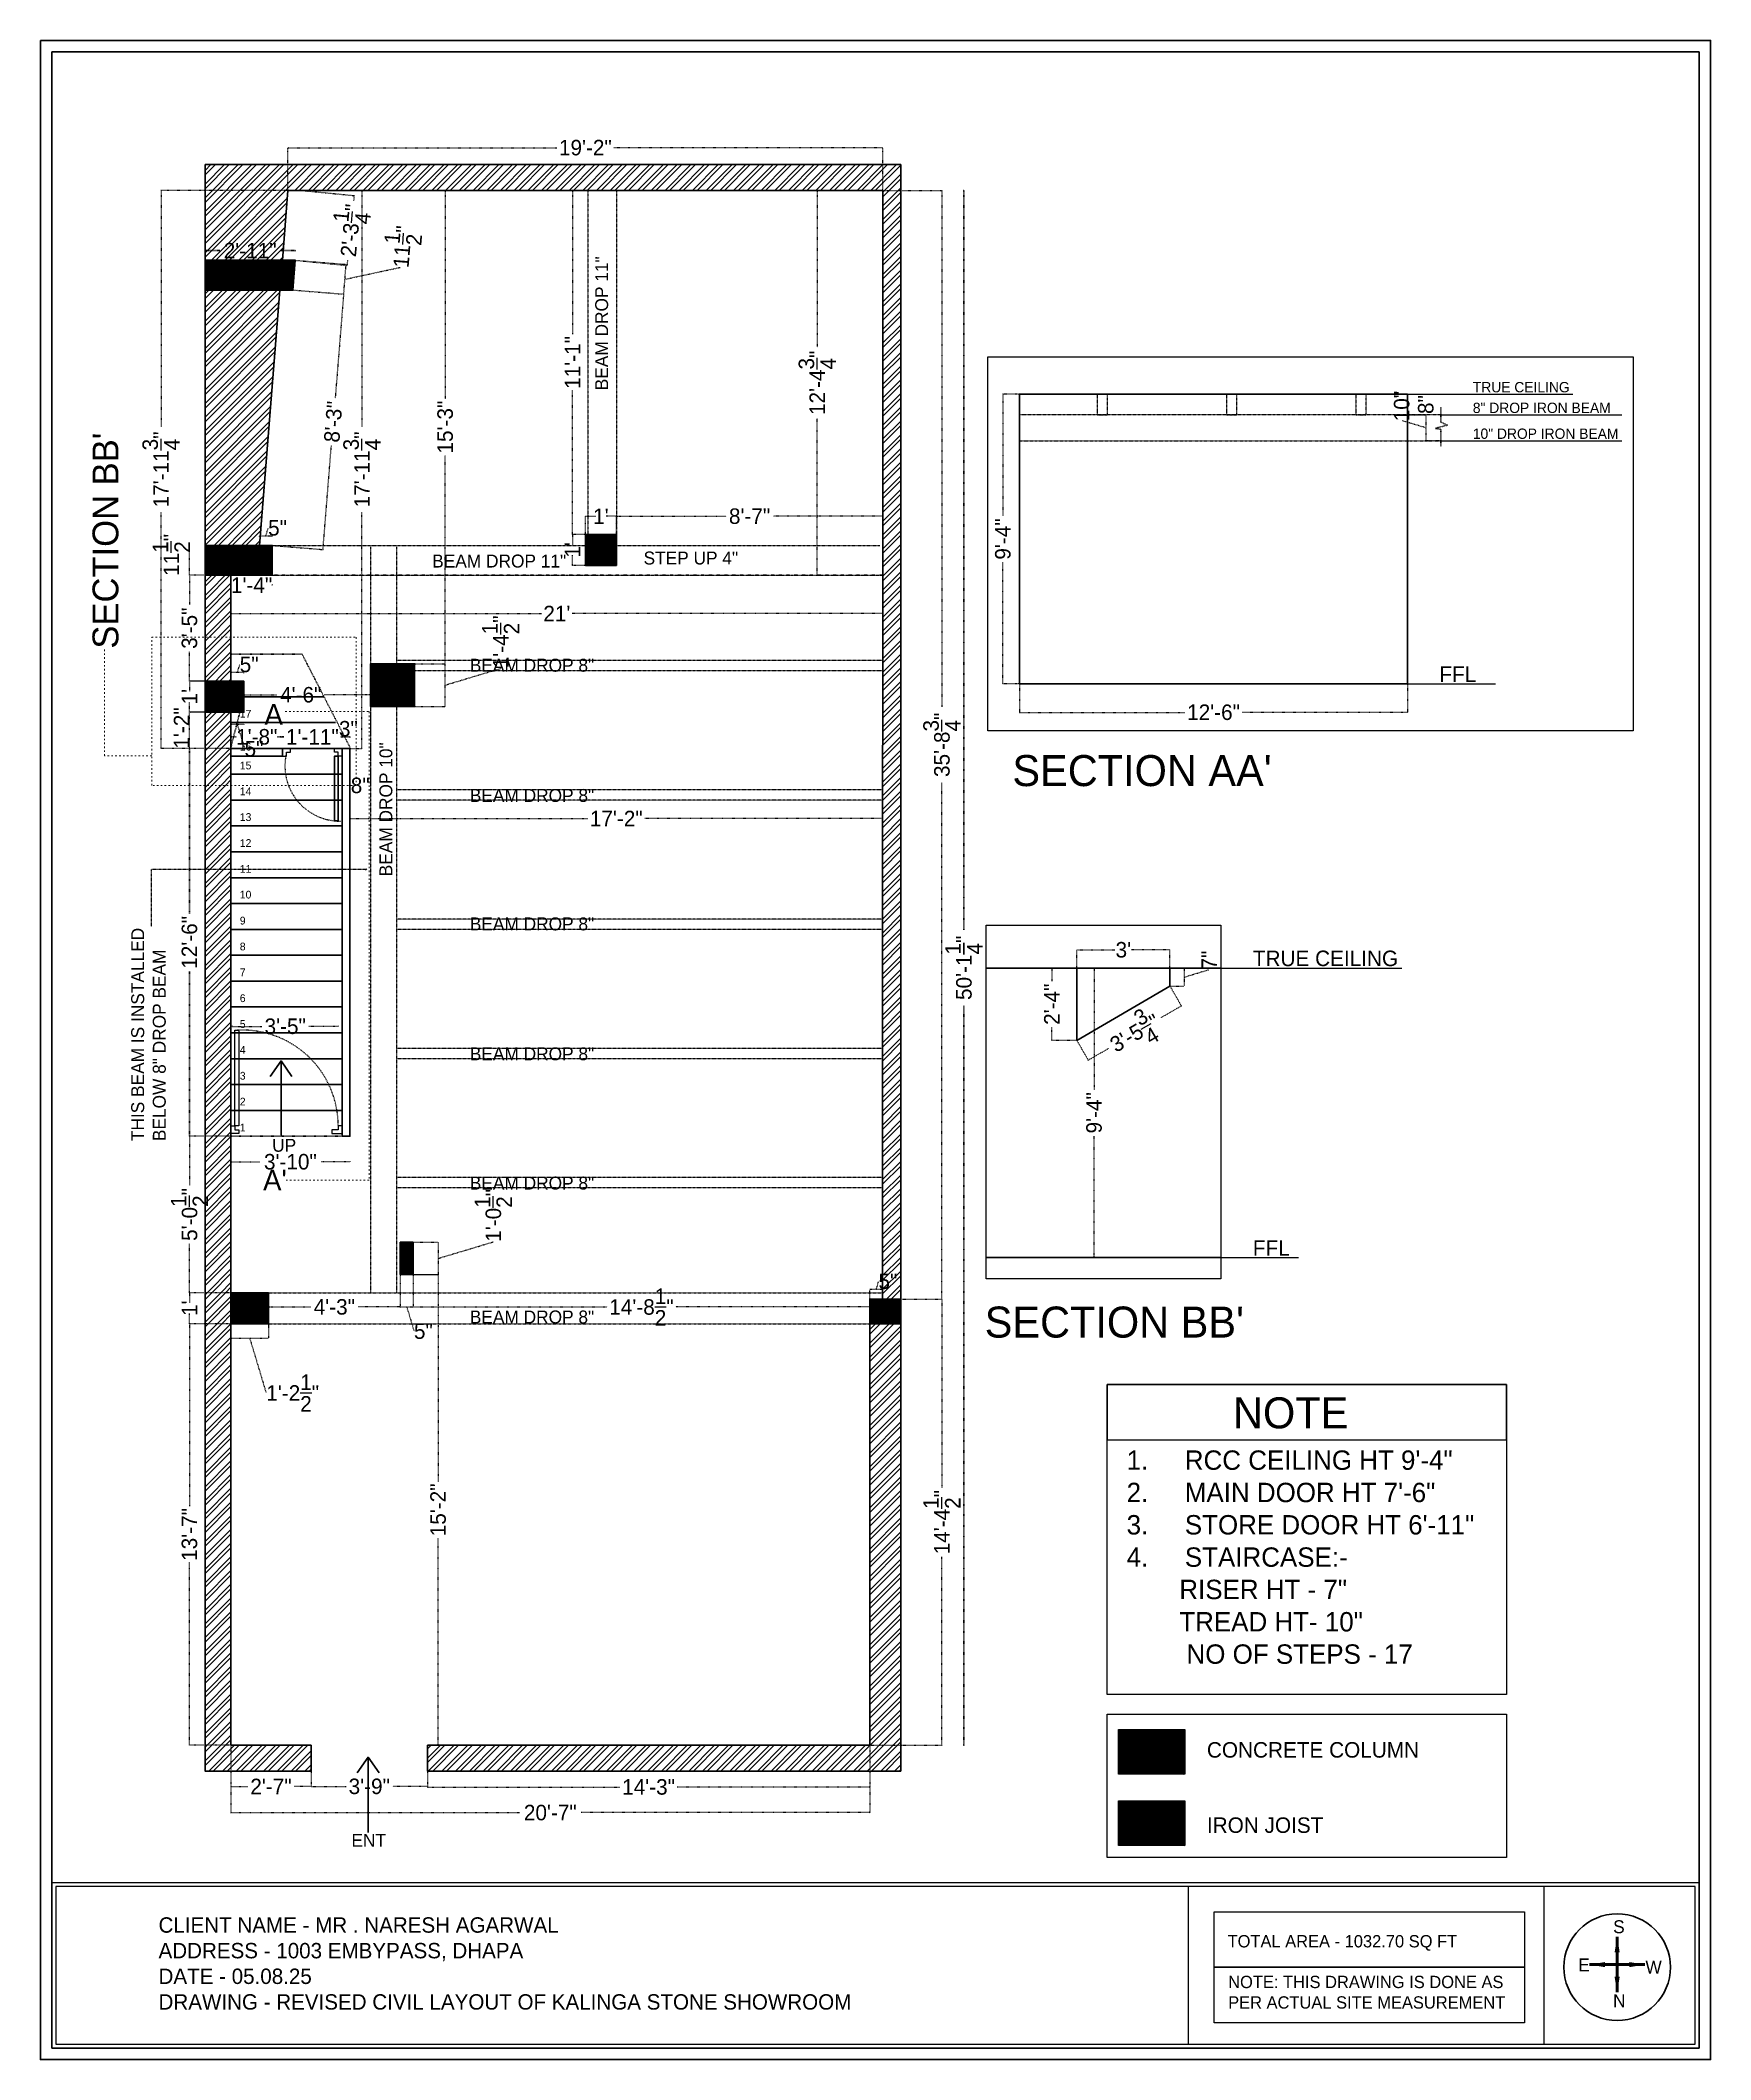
# Model space of a CAD drawing. Header units: inches. Extents: x -109431 to 29005, y -34715 to -1756.
# Drawn here: x -56731 to -56085, y -11356 to -10575 of the extents above; entities that cross this region are included whole.
import ezdxf

# ---------------------------------------------------------------- set-up
doc = ezdxf.new("R2010")
doc.units = ezdxf.units.IN
doc.header["$LTSCALE"] = 0.05
doc.header["$MEASUREMENT"] = 0
doc.header["$PDMODE"] = 3
doc.header["$PDSIZE"] = -4
doc.linetypes.add('ACAD_ISO03W100', pattern=[30, 12, -18])
doc.linetypes.add('DASHED2', pattern=[0.375, 0.25, -0.125])
doc.layers.get('Defpoints').update_dxf_attribs({"linetype": 'DASHED2'})
for name, color, linetype in [('beam', 80, 'DASHED2'), ('Column', 6, 'Continuous'), ('Dim', 4, 'Continuous'), ('Door', 3, 'Continuous'), ('text', 4, 'Continuous')]:
    doc.layers.add(name, color=color, linetype=linetype)
doc.layers.add('hatch', color=7, linetype='Continuous', lineweight=25)
doc.layers.add('WALL', color=7, linetype='Continuous', lineweight=35)
doc.styles.get("Standard").update_dxf_attribs({"font": 'stylu.ttf', "height": 6})
doc.dimstyles.get("Standard").update_dxf_attribs({"dimtxt": 0.75, "dimasz": 0.18, "dimexe": 0.18, "dimexo": 0.0625, "dimgap": 0.09, "dimtad": 0, "dimtih": 1, "dimtoh": 1, "dimdec": 3, "dimzin": 0, "dimdsep": 46, "dimlunit": 4, "dimtxsty": 'Standard', "dimcen": 0.09, "dimadec": 0, "dimazin": 0, "dimtfac": 1, "dimtdec": 3, "dimtofl": 0, "dimtmove": 0, "dimatfit": 3, "dimfxl": 1, "dimtolj": 1, "dimtzin": 0, "dimarcsym": 0})
doc.dimstyles.new('STANDARD$0', dxfattribs={"dimscale": 0, "dimtxt": 4, "dimasz": 0.5, "dimexe": 0, "dimexo": 0, "dimgap": 0, "dimtad": 0, "dimzin": 0, "dimdsep": 46, "dimlunit": 4, "dimtxsty": 'Standard', "dimblk": 'ARCHTICK', "dimcen": 0.09375, "dimclrd": 256, "dimclre": 8, "dimclrt": 7, "dimadec": 0, "dimazin": 0, "dimtfac": 1, "dimtofl": 0, "dimtmove": 1, "dimatfit": 3, "dimldrblk": 'OBLIQUE', "dimfxl": 0.1875, "dimtolj": 1, "dimtzin": 0, "dimlwd": -1, "dimlwe": -1, "dimarcsym": 0})
pattern_1 = [(45, (-140930.719, -6853.8905), (-2.65165043, 2.65165043), []), (45, (-140928.9513, -6853.8905), (-2.65165043, 2.65165043), [])]
pattern_2 = [(45, (-140930.71907, -6853.89053), (-0.08838834765, 0.08838834765), [])]

msp = doc.modelspace()

# ---------------------------------------------------------------- texts
at = {"layer": 'beam', "ltscale": 0.25, "char_height": 5, "attachment_point": 1, "rotation": 90}
for s, width, insert in [('BEAM DROP 11"', 140.0181711, (-56516.56958, -10710.41985)), ('BEAM DROP 10"', 140.0181711, (-56600.00318, -10898.38962)), ('THIS BEAM IS INSTALLED BELOW 8" DROP BEAM', 93.8713222, (-56695.96499, -11000.81892))]:
    msp.add_mtext_dynamic_manual_height_columns(s, width=width, gutter_width=1, heights=[0], dxfattribs=dict(at, insert=insert))
at = {"layer": 'beam', "ltscale": 0.25, "char_height": 5, "attachment_point": 1}
for s, insert in [('BEAM DROP 11"', (-56579.5837, -10773.97123)), ('BEAM DROP 8"', (-56565.03656, -10814.26232)), ('BEAM DROP 8"', (-56565.03656, -10864.64321)), ('BEAM DROP 8"', (-56565.03656, -10914.30394)), ('BEAM DROP 8"', (-56565.03656, -10964.56846)), ('BEAM DROP 8"', (-56565.03656, -11014.55518)), ('BEAM DROP 8"', (-56565.03656, -11066.33814))]:
    msp.add_mtext_dynamic_manual_height_columns(s, width=140.0181711, gutter_width=1, heights=[0], dxfattribs=dict(at, insert=insert))
at = {"layer": 'Dim', "ltscale": 0.25, "attachment_point": 1}
for s, insert, char_height in [('17 ', (-56653.97372, -10834.04109), 3), ('16', (-56653.97372, -10846.7524), 3), ('15', (-56653.97372, -10854.04109), 3), ('14 ', (-56653.97372, -10864.04109), 3), ('13 ', (-56653.97372, -10873.98507), 3), ('12 ', (-56653.97372, -10884.04109), 3), ('11 ', (-56653.97372, -10894.04109), 3), ('10 ', (-56653.97372, -10903.98507), 3), ('9 ', (-56653.97372, -10914.04109), 3), ('8 ', (-56653.97372, -10924.04109), 3), ('7 ', (-56653.97372, -10934.04109), 3), ('6 ', (-56653.97372, -10944.04109), 3), ('5 ', (-56653.97372, -10954.04109), 3), ('4 ', (-56653.97372, -10963.98507), 3), ('3 ', (-56653.97372, -10974.04109), 3), ('2 ', (-56653.97372, -10984.04109), 3), ('1 ', (-56653.97372, -10994.04109), 3), ('UP ', (-56641.47372, -10999.94109), 5), ('ENT ', (-56610.82508, -11268.7607), 5)]:
    msp.add_mtext_dynamic_manual_height_columns(s, width=44, gutter_width=1, heights=[0], dxfattribs=dict(at, insert=insert, char_height=char_height))
at = {"layer": 'text', "color": 1, "ltscale": 0.25, "attachment_point": 1}
for s, width, gutter_width, insert, char_height in [('TRUE CEILING', 109.4409505, 1.5, (-56177.21488, -10707.2215), 4), ('8" DROP IRON BEAM', 109.4409505, 1.5, (-56177.21488, -10715.2215), 4), ('10" DROP IRON BEAM', 109.4409505, 1.5, (-56177.21488, -10725.2215), 4), ('FFL', 109.4409505, 1.5, (-56190.14115, -10817.2215), 6), ('TRUE CEILING', 109.4409505, 1.5, (-56262.27163, -10927.13707), 6), ('FFL', 109.4409505, 1.5, (-56262.27163, -11039.13707), 6), ('NOTE', 153.5561333, 1, (-56269.9462, -11099.9192), 12), ('CONCRETE COLUMN', 109.4409505, 1.5, (-56280.03075, -11233.26401), 6), ('IRON JOIST', 109.4409505, 1.5, (-56280.03075, -11262.37689), 6), ('TOTAL AREA - 1032.70 SQ FT', 189.5522671, 0.59491, (-56272.04431, -11307.89983), 4.7592441), ('S', 140.0181711, 1, (-56122.96571, -11302.16696), 5), ('NOTE: THIS DRAWING IS DONE AS PER ACTUAL SITE MEASUREMENT', 113.4043612, 0.59491, (-56271.82171, -11323.63805), 4.7592441), ('E', 140.0181711, 1, (-56136.46894, -11316.93047), 5), ('W', 140.0181711, 1, (-56110.46894, -11317.77149), 5), ('N', 140.0181711, 1, (-56122.98949, -11330.82352), 5)]:
    msp.add_mtext_dynamic_manual_height_columns(s, width=width, gutter_width=gutter_width, heights=[0], dxfattribs=dict(at, insert=insert, char_height=char_height))
at = {"layer": 'text', "color": 3, "ltscale": 0.25, "insert": (-56710.92828, -10810.35368), "char_height": 10, "attachment_point": 1, "rotation": 90}
msp.add_mtext_dynamic_manual_height_columns("SECTION BB'", width=153.5561333, gutter_width=1, heights=[0], dxfattribs=at)
at = {"layer": 'text', "ltscale": 0.25, "attachment_point": 1}
for s, width, gutter_width, insert, char_height in [('STEP UP 4"', 44, 1, (-56497.86243, -10772.80327), 5), ('\\pi-22.5,l30,t30;1.^IRCC CEILING HT 9\'-4"\\P2.^IMAIN DOOR HT 7\'-6"\\P3.^ISTORE DOOR HT 6\'-11"\\P4.^ISTAIRCASE:-\\P\\pi0,l0,tz;          RISER HT - 7" \\P          TREAD HT- 10"\\P           NO OF STEPS - 17', 209.9298331, 1.5, (-56318.5711, -11120.45483), 7.5), ('CLIENT NAME - MR . NARESH AGARWAL\\PADDRESS - 1003 EMBYPASS, DHAPA\\PDATE - 05.08.25\\PDRAWING - REVISED CIVIL LAYOUT OF KALINGA STONE SHOWROOM', 320.5657528, 0.59491, (-56685.40246, -11301.02173), 5.9490552)]:
    msp.add_mtext_dynamic_manual_height_columns(s, width=width, gutter_width=gutter_width, heights=[0], dxfattribs=dict(at, insert=insert, char_height=char_height))
at = {"layer": 'text', "color": 3, "ltscale": 0.25, "attachment_point": 1}
for s, insert, char_height in [('A', (-56644.4401, -10831.81106), 8), ("SECTION AA'", (-56355.24949, -10851.51399), 12), ("A'", (-56644.99341, -11011.91185), 8), ("SECTION BB'", (-56365.9574, -11064.81038), 12)]:
    msp.add_mtext_dynamic_manual_height_columns(s, width=153.5561333, gutter_width=1, heights=[0], dxfattribs=dict(at, insert=insert, char_height=char_height))

# ---------------------------------------------------------------- blocks, each defined once
blk = doc.blocks.new('_ArchTick')
at = {"color": 0, "const_width": 0.15}
blk.add_lwpolyline([(-0.5, -0.5), (0.5, 0.5)], dxfattribs=at)
blk = doc.blocks.new('*D169')
at = {"layer": 'Defpoints', "color": 0, "ltscale": 0.25, "transparency": 16777216}
for p in [(-56635.36, -10616.61), (-56635.36, -10633.15), (-56405.36, -10633.15)]:
    blk.add_point(p, dxfattribs=at)
at = {"layer": 'Dim', "color": 8, "linetype": 'ACAD_ISO03W100', "ltscale": 0.25, "transparency": 16777216}
for p, q in [((-56635.36, -10633.15), (-56635.36, -10616.61)), ((-56405.36, -10633.15), (-56405.36, -10616.61))]:
    blk.add_line(p, q, dxfattribs=at)
at = {"layer": 'Dim', "linetype": 'ACAD_ISO03W100', "ltscale": 0.25, "transparency": 16777216}
for p, q in [((-56635.36, -10616.61), (-56531.25, -10616.61)), ((-56405.36, -10616.61), (-56509.46, -10616.61))]:
    blk.add_line(p, q, dxfattribs=at)
at = {"layer": 'Dim', "ltscale": 0.25, "transparency": 16777216, "xscale": 0.5, "yscale": 0.5, "zscale": 0.5, "rotation": 180}
blk.add_blockref('_ArchTick', (-56635.36, -10616.61), dxfattribs=at)
at = {"layer": 'Dim', "ltscale": 0.25, "transparency": 16777216, "xscale": 0.5, "yscale": 0.5, "zscale": 0.5}
blk.add_blockref('_ArchTick', (-56405.36, -10616.61), dxfattribs=at)
at = {"layer": 'Dim', "color": 7, "ltscale": 0.25, "transparency": 16777216, "insert": (-56520.36, -10616.61), "char_height": 6, "attachment_point": 5}
blk.add_mtext('\\A1;19\'-2"', dxfattribs=at)
blk = doc.blocks.new('_OBLIQUE')
at = {"color": 0, "linetype": 'ByBlock'}
blk.add_line((-0.5, -0.5), (0.5, 0.5), dxfattribs=at)
blk = doc.blocks.new('*D170')
at = {"layer": 'Defpoints', "color": 0, "ltscale": 0.25, "transparency": 16777216}
for p in [(-56405.36, -10633.15), (-56405.42, -11061.94), (-56382.51, -11061.94)]:
    blk.add_point(p, dxfattribs=at)
at = {"layer": 'Dim', "color": 8, "linetype": 'ACAD_ISO03W100', "ltscale": 0.25, "transparency": 16777216}
for p, q in [((-56405.36, -10633.15), (-56382.51, -10633.15)), ((-56405.42, -11061.94), (-56382.51, -11061.94))]:
    blk.add_line(p, q, dxfattribs=at)
at = {"layer": 'Dim', "linetype": 'ACAD_ISO03W100', "ltscale": 0.25, "transparency": 16777216}
for p, q in [((-56382.51, -10633.15), (-56382.51, -10832.85)), ((-56382.51, -11061.94), (-56382.51, -10862.24))]:
    blk.add_line(p, q, dxfattribs=at)
at = {"layer": 'Dim', "ltscale": 0.25, "transparency": 16777216, "xscale": 0.5, "yscale": 0.5, "zscale": 0.5}
for p, rotation in [((-56382.51, -10633.15), 90), ((-56382.51, -11061.94), 270)]:
    blk.add_blockref('_ArchTick', p, dxfattribs=dict(at, rotation=rotation))
at = {"layer": 'Dim', "color": 7, "ltscale": 0.25, "transparency": 16777216, "insert": (-56382.51, -10847.55), "char_height": 6, "attachment_point": 5, "rotation": 90}
blk.add_mtext('\\A1;35\'-8{\\H1x;\\S3/4;}"', dxfattribs=at)
blk = doc.blocks.new('*D171')
at = {"layer": 'Defpoints', "color": 0, "ltscale": 0.25, "transparency": 16777216}
for p in [(-56405.42, -11061.94), (-56410.42, -11234.44), (-56382.51, -11234.44)]:
    blk.add_point(p, dxfattribs=at)
at = {"layer": 'Dim', "color": 8, "linetype": 'ACAD_ISO03W100', "ltscale": 0.25, "transparency": 16777216}
for p, q in [((-56405.42, -11061.94), (-56382.51, -11061.94)), ((-56410.42, -11234.44), (-56382.51, -11234.44))]:
    blk.add_line(p, q, dxfattribs=at)
at = {"layer": 'Dim', "linetype": 'ACAD_ISO03W100', "ltscale": 0.25, "transparency": 16777216}
for p, q in [((-56382.51, -11061.94), (-56382.51, -11134.95)), ((-56382.51, -11234.44), (-56382.51, -11161.43))]:
    blk.add_line(p, q, dxfattribs=at)
at = {"layer": 'Dim', "ltscale": 0.25, "transparency": 16777216, "xscale": 0.5, "yscale": 0.5, "zscale": 0.5}
for p, rotation in [((-56382.51, -11061.94), 90), ((-56382.51, -11234.44), 270)]:
    blk.add_blockref('_ArchTick', p, dxfattribs=dict(at, rotation=rotation))
at = {"layer": 'Dim', "color": 7, "ltscale": 0.25, "transparency": 16777216, "insert": (-56382.51, -11148.19), "char_height": 6, "attachment_point": 5, "rotation": 90}
blk.add_mtext('\\A1;14\'-4{\\H1x;\\S1/2;}"', dxfattribs=at)
blk = doc.blocks.new('*D172')
at = {"layer": 'Defpoints', "color": 0, "ltscale": 0.25, "transparency": 16777216}
for p in [(-56581.42, -11234.44), (-56410.42, -11234.44), (-56581.42, -11250.63)]:
    blk.add_point(p, dxfattribs=at)
at = {"layer": 'Dim', "color": 8, "linetype": 'ACAD_ISO03W100', "ltscale": 0.25, "transparency": 16777216}
for p, q in [((-56581.42, -11234.44), (-56581.42, -11250.63)), ((-56410.42, -11234.44), (-56410.42, -11250.63))]:
    blk.add_line(p, q, dxfattribs=at)
at = {"layer": 'Dim', "linetype": 'ACAD_ISO03W100', "ltscale": 0.25, "transparency": 16777216}
for p, q in [((-56581.42, -11250.63), (-56506.81, -11250.63)), ((-56410.42, -11250.63), (-56485.03, -11250.63))]:
    blk.add_line(p, q, dxfattribs=at)
at = {"layer": 'Dim', "ltscale": 0.25, "transparency": 16777216, "xscale": 0.5, "yscale": 0.5, "zscale": 0.5, "rotation": 180}
blk.add_blockref('_ArchTick', (-56581.42, -11250.63), dxfattribs=at)
at = {"layer": 'Dim', "ltscale": 0.25, "transparency": 16777216, "xscale": 0.5, "yscale": 0.5, "zscale": 0.5}
blk.add_blockref('_ArchTick', (-56410.42, -11250.63), dxfattribs=at)
at = {"layer": 'Dim', "color": 7, "ltscale": 0.25, "transparency": 16777216, "insert": (-56495.92, -11250.63), "char_height": 6, "attachment_point": 5}
blk.add_mtext('\\A1;14\'-3"', dxfattribs=at)
blk = doc.blocks.new('*D194')
at = {"layer": 'Defpoints', "color": 0, "ltscale": 0.25, "transparency": 16777216}
for p in [(-56626.42, -11234.44), (-56581.42, -11234.44), (-56626.42, -11250.41)]:
    blk.add_point(p, dxfattribs=at)
at = {"layer": 'Dim', "color": 8, "linetype": 'ACAD_ISO03W100', "ltscale": 0.25, "transparency": 16777216}
for p, q in [((-56626.42, -11234.44), (-56626.42, -11250.41)), ((-56581.42, -11234.44), (-56581.42, -11250.41))]:
    blk.add_line(p, q, dxfattribs=at)
at = {"layer": 'Dim', "linetype": 'ACAD_ISO03W100', "ltscale": 0.25, "transparency": 16777216}
for p, q in [((-56626.42, -11250.41), (-56612.9, -11250.41)), ((-56581.42, -11250.41), (-56594.94, -11250.41))]:
    blk.add_line(p, q, dxfattribs=at)
at = {"layer": 'Dim', "ltscale": 0.25, "transparency": 16777216, "xscale": 0.5, "yscale": 0.5, "zscale": 0.5, "rotation": 180}
blk.add_blockref('_ArchTick', (-56626.42, -11250.41), dxfattribs=at)
at = {"layer": 'Dim', "ltscale": 0.25, "transparency": 16777216, "xscale": 0.5, "yscale": 0.5, "zscale": 0.5}
blk.add_blockref('_ArchTick', (-56581.42, -11250.41), dxfattribs=at)
at = {"layer": 'Dim', "color": 7, "ltscale": 0.25, "transparency": 16777216, "insert": (-56603.92, -11250.41), "char_height": 6, "attachment_point": 5}
blk.add_mtext('\\A1;3\'-9"', dxfattribs=at)
blk = doc.blocks.new('*D195')
at = {"layer": 'Defpoints', "color": 0, "ltscale": 0.25, "transparency": 16777216}
for p in [(-56657.42, -11234.44), (-56626.42, -11234.44), (-56657.42, -11250.41)]:
    blk.add_point(p, dxfattribs=at)
at = {"layer": 'Dim', "color": 8, "linetype": 'ACAD_ISO03W100', "ltscale": 0.25, "transparency": 16777216}
for p, q in [((-56657.42, -11234.44), (-56657.42, -11250.41)), ((-56626.42, -11234.44), (-56626.42, -11250.41))]:
    blk.add_line(p, q, dxfattribs=at)
at = {"layer": 'Dim', "linetype": 'ACAD_ISO03W100', "ltscale": 0.25, "transparency": 16777216}
for p, q in [((-56657.42, -11250.41), (-56650.71, -11250.41)), ((-56626.42, -11250.41), (-56633.12, -11250.41))]:
    blk.add_line(p, q, dxfattribs=at)
at = {"layer": 'Dim', "ltscale": 0.25, "transparency": 16777216, "xscale": 0.5, "yscale": 0.5, "zscale": 0.5, "rotation": 180}
blk.add_blockref('_ArchTick', (-56657.42, -11250.41), dxfattribs=at)
at = {"layer": 'Dim', "ltscale": 0.25, "transparency": 16777216, "xscale": 0.5, "yscale": 0.5, "zscale": 0.5}
blk.add_blockref('_ArchTick', (-56626.42, -11250.41), dxfattribs=at)
at = {"layer": 'Dim', "color": 7, "ltscale": 0.25, "transparency": 16777216, "insert": (-56641.92, -11250.41), "char_height": 6, "attachment_point": 5}
blk.add_mtext('\\A1;2\'-7"', dxfattribs=at)
blk = doc.blocks.new('*D196')
at = {"layer": 'Defpoints', "color": 0, "ltscale": 0.25, "transparency": 16777216}
for p in [(-56673.43, -11071.44), (-56654.92, -11071.44), (-56657.42, -11234.44)]:
    blk.add_point(p, dxfattribs=at)
at = {"layer": 'Dim', "color": 8, "linetype": 'ACAD_ISO03W100', "ltscale": 0.25, "transparency": 16777216}
for p, q in [((-56654.92, -11071.44), (-56673.43, -11071.44)), ((-56657.42, -11234.44), (-56673.43, -11234.44))]:
    blk.add_line(p, q, dxfattribs=at)
at = {"layer": 'Dim', "linetype": 'ACAD_ISO03W100', "ltscale": 0.25, "transparency": 16777216}
for p, q in [((-56673.43, -11071.44), (-56673.43, -11142.05)), ((-56673.43, -11234.44), (-56673.43, -11163.84))]:
    blk.add_line(p, q, dxfattribs=at)
at = {"layer": 'Dim', "ltscale": 0.25, "transparency": 16777216, "xscale": 0.5, "yscale": 0.5, "zscale": 0.5}
for p, rotation in [((-56673.43, -11071.44), 90), ((-56673.43, -11234.44), 270)]:
    blk.add_blockref('_ArchTick', p, dxfattribs=dict(at, rotation=rotation))
at = {"layer": 'Dim', "color": 7, "ltscale": 0.25, "transparency": 16777216, "insert": (-56673.43, -11152.94), "char_height": 6, "attachment_point": 5, "rotation": 90}
blk.add_mtext('\\A1;13\'-7"', dxfattribs=at)
blk = doc.blocks.new('*D197')
at = {"layer": 'Defpoints', "color": 0, "ltscale": 0.25, "transparency": 16777216}
for p in [(-56673.43, -10998.94), (-56657.42, -10998.94), (-56657.42, -11059.44)]:
    blk.add_point(p, dxfattribs=at)
at = {"layer": 'Dim', "color": 8, "linetype": 'ACAD_ISO03W100', "ltscale": 0.25, "transparency": 16777216}
for p, q in [((-56657.42, -10998.94), (-56673.43, -10998.94)), ((-56657.42, -11059.44), (-56673.43, -11059.44))]:
    blk.add_line(p, q, dxfattribs=at)
at = {"layer": 'Dim', "linetype": 'ACAD_ISO03W100', "ltscale": 0.25, "transparency": 16777216}
for p, q in [((-56673.43, -10998.94), (-56673.43, -11017.99)), ((-56673.43, -11059.44), (-56673.43, -11040.4))]:
    blk.add_line(p, q, dxfattribs=at)
at = {"layer": 'Dim', "ltscale": 0.25, "transparency": 16777216, "xscale": 0.5, "yscale": 0.5, "zscale": 0.5}
for p, rotation in [((-56673.43, -10998.94), 90), ((-56673.43, -11059.44), 270)]:
    blk.add_blockref('_ArchTick', p, dxfattribs=dict(at, rotation=rotation))
at = {"layer": 'Dim', "color": 7, "ltscale": 0.25, "transparency": 16777216, "insert": (-56673.43, -11029.19), "char_height": 6, "attachment_point": 5, "rotation": 90}
blk.add_mtext('\\A1;5\'-0{\\H1x;\\S1/2;}"', dxfattribs=at)
blk = doc.blocks.new('*D198')
at = {"layer": 'Defpoints', "color": 0, "ltscale": 0.25, "transparency": 16777216}
for p in [(-56657.42, -11071.44), (-56642.92, -11071.44), (-56642.92, -11076.97)]:
    blk.add_point(p, dxfattribs=at)
at = {"layer": 'Dim', "color": 8, "linetype": 'ACAD_ISO03W100', "ltscale": 0.25, "transparency": 16777216}
for p, q in [((-56657.42, -11071.44), (-56657.42, -11076.97)), ((-56642.92, -11071.44), (-56642.92, -11076.97))]:
    blk.add_line(p, q, dxfattribs=at)
at = {"layer": 'Dim', "linetype": 'ACAD_ISO03W100', "ltscale": 0.25, "transparency": 16777216}
for p, q in [((-56657.42, -11076.97), (-56642.92, -11076.97)), ((-56650.17, -11076.97), (-56643.79, -11098.23))]:
    blk.add_line(p, q, dxfattribs=at)
at = {"layer": 'Dim', "ltscale": 0.25, "transparency": 16777216, "xscale": 0.5, "yscale": 0.5, "zscale": 0.5, "rotation": 180}
blk.add_blockref('_ArchTick', (-56657.42, -11076.97), dxfattribs=at)
at = {"layer": 'Dim', "ltscale": 0.25, "transparency": 16777216, "xscale": 0.5, "yscale": 0.5, "zscale": 0.5}
blk.add_blockref('_ArchTick', (-56642.92, -11076.97), dxfattribs=at)
at = {"layer": 'Dim', "color": 7, "ltscale": 0.25, "transparency": 16777216, "insert": (-56633.53, -11098.23), "char_height": 6, "attachment_point": 5}
blk.add_mtext('\\A1;1\'-2{\\H1x;\\S1/2;}"', dxfattribs=at)
blk = doc.blocks.new('*D199')
at = {"layer": 'Defpoints', "color": 0, "ltscale": 0.25, "transparency": 16777216}
for p in [(-56591.92, -11052.44), (-56591.92, -11064.97), (-56642.92, -11071.44)]:
    blk.add_point(p, dxfattribs=at)
at = {"layer": 'Dim', "color": 8, "linetype": 'ACAD_ISO03W100', "ltscale": 0.25, "transparency": 16777216}
for p, q in [((-56591.92, -11052.44), (-56591.92, -11064.97)), ((-56642.92, -11071.44), (-56642.92, -11064.97))]:
    blk.add_line(p, q, dxfattribs=at)
at = {"layer": 'Dim', "linetype": 'ACAD_ISO03W100', "ltscale": 0.25, "transparency": 16777216}
for p, q in [((-56642.92, -11064.97), (-56626.5, -11064.97)), ((-56591.92, -11064.97), (-56608.33, -11064.97))]:
    blk.add_line(p, q, dxfattribs=at)
at = {"layer": 'Dim', "ltscale": 0.25, "transparency": 16777216, "xscale": 0.5, "yscale": 0.5, "zscale": 0.5, "rotation": 180}
blk.add_blockref('_ArchTick', (-56642.92, -11064.97), dxfattribs=at)
at = {"layer": 'Dim', "ltscale": 0.25, "transparency": 16777216, "xscale": 0.5, "yscale": 0.5, "zscale": 0.5}
blk.add_blockref('_ArchTick', (-56591.92, -11064.97), dxfattribs=at)
at = {"layer": 'Dim', "color": 7, "ltscale": 0.25, "transparency": 16777216, "insert": (-56617.42, -11064.97), "char_height": 6, "attachment_point": 5}
blk.add_mtext('\\A1;4\'-3"', dxfattribs=at)
blk = doc.blocks.new('*D200')
at = {"layer": 'Defpoints', "color": 0, "ltscale": 0.25, "transparency": 16777216}
for p in [(-56591.92, -11052.44), (-56586.92, -11052.44), (-56586.92, -11064.97)]:
    blk.add_point(p, dxfattribs=at)
at = {"layer": 'Dim', "color": 8, "linetype": 'ACAD_ISO03W100', "ltscale": 0.25, "transparency": 16777216}
for p, q in [((-56591.92, -11052.44), (-56591.92, -11064.97)), ((-56586.92, -11052.44), (-56586.92, -11064.97))]:
    blk.add_line(p, q, dxfattribs=at)
at = {"layer": 'Dim', "linetype": 'ACAD_ISO03W100', "ltscale": 0.25, "transparency": 16777216}
for p, q in [((-56591.92, -11064.97), (-56586.92, -11064.97)), ((-56589.42, -11064.97), (-56586.6, -11074.36))]:
    blk.add_line(p, q, dxfattribs=at)
at = {"layer": 'Dim', "ltscale": 0.25, "transparency": 16777216, "xscale": 0.5, "yscale": 0.5, "zscale": 0.5, "rotation": 180}
blk.add_blockref('_ArchTick', (-56591.92, -11064.97), dxfattribs=at)
at = {"layer": 'Dim', "ltscale": 0.25, "transparency": 16777216, "xscale": 0.5, "yscale": 0.5, "zscale": 0.5}
blk.add_blockref('_ArchTick', (-56586.92, -11064.97), dxfattribs=at)
at = {"layer": 'Dim', "color": 7, "ltscale": 0.25, "transparency": 16777216, "insert": (-56582.99, -11074.36), "char_height": 6, "attachment_point": 5}
blk.add_mtext('\\A1;5"', dxfattribs=at)
blk = doc.blocks.new('*D201')
at = {"layer": 'Defpoints', "color": 0, "ltscale": 0.25, "transparency": 16777216}
for p in [(-56586.92, -11039.94), (-56586.92, -11052.44), (-56577.3, -11052.44)]:
    blk.add_point(p, dxfattribs=at)
at = {"layer": 'Dim', "color": 8, "linetype": 'ACAD_ISO03W100', "ltscale": 0.25, "transparency": 16777216}
for p, q in [((-56586.92, -11039.94), (-56577.3, -11039.94)), ((-56586.92, -11052.44), (-56577.3, -11052.44))]:
    blk.add_line(p, q, dxfattribs=at)
at = {"layer": 'Dim', "linetype": 'ACAD_ISO03W100', "ltscale": 0.25, "transparency": 16777216}
for p, q in [((-56577.3, -11046.19), (-56555.96, -11039.79)), ((-56577.3, -11039.94), (-56577.3, -11052.44))]:
    blk.add_line(p, q, dxfattribs=at)
at = {"layer": 'Dim', "ltscale": 0.25, "transparency": 16777216, "xscale": 0.5, "yscale": 0.5, "zscale": 0.5}
for p, rotation in [((-56577.3, -11039.94), 90), ((-56577.3, -11052.44), 270)]:
    blk.add_blockref('_ArchTick', p, dxfattribs=dict(at, rotation=rotation))
at = {"layer": 'Dim', "color": 7, "ltscale": 0.25, "transparency": 16777216, "insert": (-56555.96, -11029.53), "char_height": 6, "attachment_point": 5, "rotation": 90}
blk.add_mtext('\\A1;1\'-0{\\H1x;\\S1/2;}"', dxfattribs=at)
blk = doc.blocks.new('*D202')
at = {"layer": 'Defpoints', "color": 0, "ltscale": 0.25, "transparency": 16777216}
for p in [(-56673.43, -11059.44), (-56657.42, -11059.44), (-56654.92, -11071.44)]:
    blk.add_point(p, dxfattribs=at)
at = {"layer": 'Dim', "color": 8, "linetype": 'ACAD_ISO03W100', "ltscale": 0.25, "transparency": 16777216}
for p, q in [((-56657.42, -11059.44), (-56673.43, -11059.44)), ((-56654.92, -11071.44), (-56673.43, -11071.44))]:
    blk.add_line(p, q, dxfattribs=at)
at = {"layer": 'Dim', "linetype": 'ACAD_ISO03W100', "ltscale": 0.25, "transparency": 16777216}
for p, q in [((-56673.43, -11059.44), (-56673.43, -11063.36)), ((-56673.43, -11071.44), (-56673.43, -11067.52))]:
    blk.add_line(p, q, dxfattribs=at)
at = {"layer": 'Dim', "ltscale": 0.25, "transparency": 16777216, "xscale": 0.5, "yscale": 0.5, "zscale": 0.5}
for p, rotation in [((-56673.43, -11059.44), 90), ((-56673.43, -11071.44), 270)]:
    blk.add_blockref('_ArchTick', p, dxfattribs=dict(at, rotation=rotation))
at = {"layer": 'Dim', "color": 7, "ltscale": 0.25, "transparency": 16777216, "insert": (-56673.43, -11065.44), "char_height": 6, "attachment_point": 5, "rotation": 90}
blk.add_mtext("\\A1;1'", dxfattribs=at)
blk = doc.blocks.new('*D203')
at = {"layer": 'Defpoints', "color": 0, "ltscale": 0.25, "transparency": 16777216}
for p in [(-56673.43, -10834.94), (-56657.42, -10834.94), (-56657.42, -10848.94)]:
    blk.add_point(p, dxfattribs=at)
at = {"layer": 'Dim', "color": 8, "linetype": 'ACAD_ISO03W100', "ltscale": 0.25, "transparency": 16777216}
for p, q in [((-56657.42, -10834.94), (-56673.43, -10834.94)), ((-56657.42, -10848.94), (-56673.43, -10848.94))]:
    blk.add_line(p, q, dxfattribs=at)
at = {"layer": 'Dim', "linetype": 'ACAD_ISO03W100', "ltscale": 0.25, "transparency": 16777216}
blk.add_line((-56673.43, -10848.94), (-56673.43, -10834.94), dxfattribs=at)
at = {"layer": 'Dim', "ltscale": 0.25, "transparency": 16777216, "xscale": 0.5, "yscale": 0.5, "zscale": 0.5}
for p, rotation in [((-56673.43, -10834.94), 90), ((-56673.43, -10848.94), 270)]:
    blk.add_blockref('_ArchTick', p, dxfattribs=dict(at, rotation=rotation))
at = {"layer": 'Dim', "color": 7, "ltscale": 0.25, "transparency": 16777216, "insert": (-56676.49, -10841.03), "char_height": 6, "attachment_point": 5, "rotation": 90}
blk.add_mtext('\\A1;1\'-2"', dxfattribs=at)
blk = doc.blocks.new('*D204')
at = {"layer": 'Defpoints', "color": 0, "ltscale": 0.25, "transparency": 16777216}
for p in [(-56657.42, -10834.94), (-56652.42, -10834.94), (-56657.42, -10839.75)]:
    blk.add_point(p, dxfattribs=at)
at = {"layer": 'Dim', "color": 8, "linetype": 'ACAD_ISO03W100', "ltscale": 0.25, "transparency": 16777216}
for p, q in [((-56657.42, -10839.56), (-56657.42, -10839.75)), ((-56652.42, -10839.56), (-56652.42, -10839.75))]:
    blk.add_line(p, q, dxfattribs=at)
at = {"layer": 'Dim', "linetype": 'ACAD_ISO03W100', "ltscale": 0.25, "transparency": 16777216}
for p, q in [((-56652.42, -10839.75), (-56657.42, -10839.75)), ((-56654.92, -10839.75), (-56652.1, -10849.14))]:
    blk.add_line(p, q, dxfattribs=at)
at = {"layer": 'Dim', "ltscale": 0.25, "transparency": 16777216, "xscale": 0.5, "yscale": 0.5, "zscale": 0.5, "rotation": 180}
blk.add_blockref('_ArchTick', (-56657.42, -10839.75), dxfattribs=at)
at = {"layer": 'Dim', "ltscale": 0.25, "transparency": 16777216, "xscale": 0.5, "yscale": 0.5, "zscale": 0.5}
blk.add_blockref('_ArchTick', (-56652.42, -10839.75), dxfattribs=at)
at = {"layer": 'Dim', "color": 7, "ltscale": 0.25, "transparency": 16777216, "insert": (-56648.49, -10849.14), "char_height": 6, "attachment_point": 5}
blk.add_mtext('\\A1;5"', dxfattribs=at)
blk = doc.blocks.new('*D205')
at = {"layer": 'Defpoints', "color": 0, "ltscale": 0.25, "transparency": 16777216}
for p in [(-56673.43, -10822.94), (-56652.42, -10822.94), (-56652.42, -10834.94)]:
    blk.add_point(p, dxfattribs=at)
at = {"layer": 'Dim', "color": 8, "linetype": 'ACAD_ISO03W100', "ltscale": 0.25, "transparency": 16777216}
for p, q in [((-56652.42, -10822.94), (-56673.43, -10822.94)), ((-56652.42, -10834.94), (-56673.43, -10834.94))]:
    blk.add_line(p, q, dxfattribs=at)
at = {"layer": 'Dim', "linetype": 'ACAD_ISO03W100', "ltscale": 0.25, "transparency": 16777216}
for p, q in [((-56673.43, -10822.94), (-56673.43, -10826.86)), ((-56673.43, -10834.94), (-56673.43, -10831.02))]:
    blk.add_line(p, q, dxfattribs=at)
at = {"layer": 'Dim', "ltscale": 0.25, "transparency": 16777216, "xscale": 0.5, "yscale": 0.5, "zscale": 0.5}
for p, rotation in [((-56673.43, -10822.94), 90), ((-56673.43, -10834.94), 270)]:
    blk.add_blockref('_ArchTick', p, dxfattribs=dict(at, rotation=rotation))
at = {"layer": 'Dim', "color": 7, "ltscale": 0.25, "transparency": 16777216, "insert": (-56673.43, -10828.94), "char_height": 6, "attachment_point": 5, "rotation": 90}
blk.add_mtext("\\A1;1'", dxfattribs=at)
blk = doc.blocks.new('*D206')
at = {"layer": 'Defpoints', "color": 0, "ltscale": 0.25, "transparency": 16777216}
for p in [(-56657.42, -10819.64), (-56657.42, -10822.94), (-56652.42, -10822.94)]:
    blk.add_point(p, dxfattribs=at)
at = {"layer": 'Dim', "color": 8, "linetype": 'ACAD_ISO03W100', "ltscale": 0.25, "transparency": 16777216}
for p, q in [((-56657.42, -10819.82), (-56657.42, -10819.64)), ((-56652.42, -10819.82), (-56652.42, -10819.64))]:
    blk.add_line(p, q, dxfattribs=at)
at = {"layer": 'Dim', "linetype": 'ACAD_ISO03W100', "ltscale": 0.25, "transparency": 16777216}
for p, q in [((-56652.42, -10819.64), (-56657.42, -10819.64)), ((-56654.92, -10819.64), (-56653.98, -10816.51))]:
    blk.add_line(p, q, dxfattribs=at)
at = {"layer": 'Dim', "ltscale": 0.25, "transparency": 16777216, "xscale": 0.5, "yscale": 0.5, "zscale": 0.5, "rotation": 180}
blk.add_blockref('_ArchTick', (-56657.42, -10819.64), dxfattribs=at)
at = {"layer": 'Dim', "ltscale": 0.25, "transparency": 16777216, "xscale": 0.5, "yscale": 0.5, "zscale": 0.5}
blk.add_blockref('_ArchTick', (-56652.42, -10819.64), dxfattribs=at)
at = {"layer": 'Dim', "color": 7, "ltscale": 0.25, "transparency": 16777216, "insert": (-56650.37, -10816.51), "char_height": 6, "attachment_point": 5}
blk.add_mtext('\\A1;5"', dxfattribs=at)
blk = doc.blocks.new('*D207')
at = {"layer": 'Defpoints', "color": 0, "ltscale": 0.25, "transparency": 16777216}
for p in [(-56673.43, -10781.94), (-56657.42, -10781.94), (-56657.42, -10822.94)]:
    blk.add_point(p, dxfattribs=at)
at = {"layer": 'Dim', "color": 8, "linetype": 'ACAD_ISO03W100', "ltscale": 0.25, "transparency": 16777216}
for p, q in [((-56657.42, -10781.94), (-56673.43, -10781.94)), ((-56657.42, -10822.94), (-56673.43, -10822.94))]:
    blk.add_line(p, q, dxfattribs=at)
at = {"layer": 'Dim', "linetype": 'ACAD_ISO03W100', "ltscale": 0.25, "transparency": 16777216}
for p, q in [((-56673.43, -10781.94), (-56673.43, -10793.46)), ((-56673.43, -10822.94), (-56673.43, -10811.42))]:
    blk.add_line(p, q, dxfattribs=at)
at = {"layer": 'Dim', "ltscale": 0.25, "transparency": 16777216, "xscale": 0.5, "yscale": 0.5, "zscale": 0.5}
for p, rotation in [((-56673.43, -10781.94), 90), ((-56673.43, -10822.94), 270)]:
    blk.add_blockref('_ArchTick', p, dxfattribs=dict(at, rotation=rotation))
at = {"layer": 'Dim', "color": 7, "ltscale": 0.25, "transparency": 16777216, "insert": (-56673.43, -10802.44), "char_height": 6, "attachment_point": 5, "rotation": 90}
blk.add_mtext('\\A1;3\'-5"', dxfattribs=at)
blk = doc.blocks.new('*D208')
at = {"layer": 'Defpoints', "color": 0, "ltscale": 0.25, "transparency": 16777216}
for p in [(-56657.42, -10781.94), (-56641.42, -10781.94), (-56657.42, -10785.79)]:
    blk.add_point(p, dxfattribs=at)
at = {"layer": 'Dim', "color": 8, "linetype": 'ACAD_ISO03W100', "ltscale": 0.25, "transparency": 16777216}
for p, q in [((-56657.42, -10785.6), (-56657.42, -10785.79)), ((-56641.42, -10785.6), (-56641.42, -10785.79))]:
    blk.add_line(p, q, dxfattribs=at)
at = {"layer": 'Dim', "linetype": 'ACAD_ISO03W100', "ltscale": 0.25, "transparency": 16777216}
for p, q in [((-56657.42, -10785.79), (-56657.33, -10785.79)), ((-56641.42, -10785.79), (-56641.5, -10785.79))]:
    blk.add_line(p, q, dxfattribs=at)
at = {"layer": 'Dim', "ltscale": 0.25, "transparency": 16777216, "xscale": 0.5, "yscale": 0.5, "zscale": 0.5, "rotation": 180}
blk.add_blockref('_ArchTick', (-56657.42, -10785.79), dxfattribs=at)
at = {"layer": 'Dim', "ltscale": 0.25, "transparency": 16777216, "xscale": 0.5, "yscale": 0.5, "zscale": 0.5}
blk.add_blockref('_ArchTick', (-56641.42, -10785.79), dxfattribs=at)
at = {"layer": 'Dim', "color": 7, "ltscale": 0.25, "transparency": 16777216, "insert": (-56649.42, -10785.79), "char_height": 6, "attachment_point": 5}
blk.add_mtext('\\A1;1\'-4"', dxfattribs=at)
blk = doc.blocks.new('*D209')
at = {"layer": 'Defpoints', "color": 0, "ltscale": 0.25, "transparency": 16777216}
for p in [(-56673.43, -10770.44), (-56641.42, -10770.44), (-56641.42, -10781.94)]:
    blk.add_point(p, dxfattribs=at)
at = {"layer": 'Dim', "color": 8, "linetype": 'ACAD_ISO03W100', "ltscale": 0.25, "transparency": 16777216}
for p, q in [((-56673.24, -10770.44), (-56673.43, -10770.44)), ((-56673.24, -10781.94), (-56673.43, -10781.94))]:
    blk.add_line(p, q, dxfattribs=at)
at = {"layer": 'Dim', "linetype": 'ACAD_ISO03W100', "ltscale": 0.25, "transparency": 16777216}
blk.add_line((-56673.43, -10781.94), (-56673.43, -10770.44), dxfattribs=at)
at = {"layer": 'Dim', "ltscale": 0.25, "transparency": 16777216, "xscale": 0.5, "yscale": 0.5, "zscale": 0.5}
for p, rotation in [((-56673.43, -10770.44), 90), ((-56673.43, -10781.94), 270)]:
    blk.add_blockref('_ArchTick', p, dxfattribs=dict(at, rotation=rotation))
at = {"layer": 'Dim', "color": 7, "ltscale": 0.25, "transparency": 16777216, "insert": (-56680.48, -10774.08), "char_height": 6, "attachment_point": 5, "rotation": 90}
blk.add_mtext('\\A1;11{\\H1x;\\S1/2;}"', dxfattribs=at)
blk = doc.blocks.new('*D210')
at = {"layer": 'Defpoints', "color": 0, "ltscale": 0.25, "transparency": 16777216}
for p in [(-56646.42, -10766.8), (-56646.42, -10770.44), (-56641.42, -10770.44)]:
    blk.add_point(p, dxfattribs=at)
at = {"layer": 'Dim', "color": 8, "linetype": 'ACAD_ISO03W100', "ltscale": 0.25, "transparency": 16777216}
for p, q in [((-56646.42, -10766.98), (-56646.42, -10766.8)), ((-56641.42, -10766.98), (-56641.42, -10766.8))]:
    blk.add_line(p, q, dxfattribs=at)
at = {"layer": 'Dim', "linetype": 'ACAD_ISO03W100', "ltscale": 0.25, "transparency": 16777216}
for p, q in [((-56641.42, -10766.8), (-56646.42, -10766.8)), ((-56643.92, -10766.8), (-56642.98, -10763.67))]:
    blk.add_line(p, q, dxfattribs=at)
at = {"layer": 'Dim', "ltscale": 0.25, "transparency": 16777216, "xscale": 0.5, "yscale": 0.5, "zscale": 0.5, "rotation": 180}
blk.add_blockref('_ArchTick', (-56646.42, -10766.8), dxfattribs=at)
at = {"layer": 'Dim', "ltscale": 0.25, "transparency": 16777216, "xscale": 0.5, "yscale": 0.5, "zscale": 0.5}
blk.add_blockref('_ArchTick', (-56641.42, -10766.8), dxfattribs=at)
at = {"layer": 'Dim', "color": 7, "ltscale": 0.25, "transparency": 16777216, "insert": (-56639.37, -10763.67), "char_height": 6, "attachment_point": 5}
blk.add_mtext('\\A1;5"', dxfattribs=at)
blk = doc.blocks.new('*D211')
at = {"layer": 'Defpoints', "color": 0, "ltscale": 0.25, "transparency": 16777216}
for p in [(-56684.43, -10633.15), (-56635.36, -10633.15), (-56657.42, -10848.94)]:
    blk.add_point(p, dxfattribs=at)
at = {"layer": 'Dim', "color": 8, "linetype": 'ACAD_ISO03W100', "ltscale": 0.25, "transparency": 16777216}
for p, q in [((-56635.36, -10633.15), (-56684.43, -10633.15)), ((-56657.42, -10848.94), (-56684.43, -10848.94))]:
    blk.add_line(p, q, dxfattribs=at)
at = {"layer": 'Dim', "linetype": 'ACAD_ISO03W100', "ltscale": 0.25, "transparency": 16777216}
for p, q in [((-56684.43, -10633.15), (-56684.43, -10724.44)), ((-56684.43, -10848.94), (-56684.43, -10757.65))]:
    blk.add_line(p, q, dxfattribs=at)
at = {"layer": 'Dim', "ltscale": 0.25, "transparency": 16777216, "xscale": 0.5, "yscale": 0.5, "zscale": 0.5}
for p, rotation in [((-56684.43, -10633.15), 90), ((-56684.43, -10848.94), 270)]:
    blk.add_blockref('_ArchTick', p, dxfattribs=dict(at, rotation=rotation))
at = {"layer": 'Dim', "color": 7, "ltscale": 0.25, "transparency": 16777216, "insert": (-56684.43, -10741.04), "char_height": 6, "attachment_point": 5, "rotation": 90}
blk.add_mtext('\\A1;17\'-11{\\H1x;\\S3/4;}"', dxfattribs=at)
blk = doc.blocks.new('*D212')
at = {"layer": 'Defpoints', "color": 0, "ltscale": 0.25, "transparency": 16777216}
for p in [(-56603.42, -10816.19), (-56603.42, -10828.22), (-56657.42, -10834.94)]:
    blk.add_point(p, dxfattribs=at)
at = {"layer": 'Dim', "color": 8, "linetype": 'ACAD_ISO03W100', "ltscale": 0.25, "transparency": 16777216}
for p, q in [((-56603.42, -10816.19), (-56603.42, -10828.22)), ((-56657.42, -10834.94), (-56657.42, -10828.22))]:
    blk.add_line(p, q, dxfattribs=at)
at = {"layer": 'Dim', "linetype": 'ACAD_ISO03W100', "ltscale": 0.25, "transparency": 16777216}
for p, q in [((-56657.42, -10828.22), (-56639.5, -10828.22)), ((-56603.42, -10828.22), (-56621.33, -10828.22))]:
    blk.add_line(p, q, dxfattribs=at)
at = {"layer": 'Dim', "ltscale": 0.25, "transparency": 16777216, "xscale": 0.5, "yscale": 0.5, "zscale": 0.5, "rotation": 180}
blk.add_blockref('_ArchTick', (-56657.42, -10828.22), dxfattribs=at)
at = {"layer": 'Dim', "ltscale": 0.25, "transparency": 16777216, "xscale": 0.5, "yscale": 0.5, "zscale": 0.5}
blk.add_blockref('_ArchTick', (-56603.42, -10828.22), dxfattribs=at)
at = {"layer": 'Dim', "color": 7, "ltscale": 0.25, "transparency": 16777216, "insert": (-56630.42, -10828.22), "char_height": 6, "attachment_point": 5}
blk.add_mtext('\\A1;4\'-6"', dxfattribs=at)
blk = doc.blocks.new('*D213')
at = {"layer": 'Defpoints', "color": 0, "ltscale": 0.25, "transparency": 16777216}
for p in [(-56603.42, -10816.19), (-56586.42, -10816.19), (-56586.42, -10828.22)]:
    blk.add_point(p, dxfattribs=at)
at = {"layer": 'Dim', "color": 8, "linetype": 'ACAD_ISO03W100', "ltscale": 0.25, "transparency": 16777216}
for p, q in [((-56603.42, -10816.19), (-56603.42, -10828.22)), ((-56586.42, -10816.19), (-56586.42, -10828.22))]:
    blk.add_line(p, q, dxfattribs=at)
at = {"layer": 'Dim', "linetype": 'ACAD_ISO03W100', "ltscale": 0.25, "transparency": 16777216}
for p, q in [((-56603.42, -10828.22), (-56602.83, -10828.22)), ((-56586.42, -10828.22), (-56587, -10828.22))]:
    blk.add_line(p, q, dxfattribs=at)
at = {"layer": 'Dim', "ltscale": 0.25, "transparency": 16777216, "xscale": 0.5, "yscale": 0.5, "zscale": 0.5, "rotation": 180}
blk.add_blockref('_ArchTick', (-56603.42, -10828.22), dxfattribs=at)
at = {"layer": 'Dim', "ltscale": 0.25, "transparency": 16777216, "xscale": 0.5, "yscale": 0.5, "zscale": 0.5}
blk.add_blockref('_ArchTick', (-56586.42, -10828.22), dxfattribs=at)
at = {"layer": 'Dim', "color": 7, "ltscale": 0.25, "transparency": 16777216, "insert": (-56594.92, -10828.22), "char_height": 6, "attachment_point": 5}
blk.add_mtext('\\A1;1\'-5"', dxfattribs=at)
blk = doc.blocks.new('*D214')
at = {"layer": 'Defpoints', "color": 0, "ltscale": 0.25, "transparency": 16777216}
for p in [(-56586.42, -10816.19), (-56574.56, -10816.19), (-56586.42, -10832.69)]:
    blk.add_point(p, dxfattribs=at)
at = {"layer": 'Dim', "color": 8, "linetype": 'ACAD_ISO03W100', "ltscale": 0.25, "transparency": 16777216}
for p, q in [((-56586.42, -10816.19), (-56574.56, -10816.19)), ((-56586.42, -10832.69), (-56574.56, -10832.69))]:
    blk.add_line(p, q, dxfattribs=at)
at = {"layer": 'Dim', "linetype": 'ACAD_ISO03W100', "ltscale": 0.25, "transparency": 16777216}
for p, q in [((-56574.56, -10832.69), (-56574.56, -10816.19)), ((-56574.56, -10824.44), (-56553.08, -10818))]:
    blk.add_line(p, q, dxfattribs=at)
at = {"layer": 'Dim', "ltscale": 0.25, "transparency": 16777216, "xscale": 0.5, "yscale": 0.5, "zscale": 0.5}
for p, rotation in [((-56574.56, -10816.19), 90), ((-56574.56, -10832.69), 270)]:
    blk.add_blockref('_ArchTick', p, dxfattribs=dict(at, rotation=rotation))
at = {"layer": 'Dim', "color": 7, "ltscale": 0.25, "transparency": 16777216, "insert": (-56553.08, -10807.74), "char_height": 6, "attachment_point": 5, "rotation": 90}
blk.add_mtext('\\A1;1\'-4{\\H1x;\\S1/2;}"', dxfattribs=at)
blk = doc.blocks.new('*D215')
at = {"layer": 'Defpoints', "color": 0, "ltscale": 0.25, "transparency": 16777216}
for p in [(-56598.08, -10633.15), (-56574.56, -10633.15), (-56586.42, -10816.19)]:
    blk.add_point(p, dxfattribs=at)
at = {"layer": 'Dim', "color": 8, "linetype": 'ACAD_ISO03W100', "ltscale": 0.25, "transparency": 16777216}
for p, q in [((-56598.08, -10633.15), (-56574.56, -10633.15)), ((-56586.42, -10816.19), (-56574.56, -10816.19))]:
    blk.add_line(p, q, dxfattribs=at)
at = {"layer": 'Dim', "linetype": 'ACAD_ISO03W100', "ltscale": 0.25, "transparency": 16777216}
for p, q in [((-56574.56, -10633.15), (-56574.56, -10713.78)), ((-56574.56, -10816.19), (-56574.56, -10735.56))]:
    blk.add_line(p, q, dxfattribs=at)
at = {"layer": 'Dim', "ltscale": 0.25, "transparency": 16777216, "xscale": 0.5, "yscale": 0.5, "zscale": 0.5}
for p, rotation in [((-56574.56, -10633.15), 90), ((-56574.56, -10816.19), 270)]:
    blk.add_blockref('_ArchTick', p, dxfattribs=dict(at, rotation=rotation))
at = {"layer": 'Dim', "color": 7, "ltscale": 0.25, "transparency": 16777216, "insert": (-56574.56, -10724.67), "char_height": 6, "attachment_point": 5, "rotation": 90}
blk.add_mtext('\\A1;15\'-3"', dxfattribs=at)
blk = doc.blocks.new('*D216')
at = {"layer": 'Defpoints', "color": 0, "ltscale": 0.25, "transparency": 16777216}
for p in [(-56657.42, -10998.94), (-56611.42, -10998.94), (-56657.42, -11008.83)]:
    blk.add_point(p, dxfattribs=at)
at = {"layer": 'Dim', "color": 8, "linetype": 'ACAD_ISO03W100', "ltscale": 0.25, "transparency": 16777216}
for p, q in [((-56657.42, -11008.64), (-56657.42, -11008.83)), ((-56611.42, -11008.64), (-56611.42, -11008.83))]:
    blk.add_line(p, q, dxfattribs=at)
at = {"layer": 'Dim', "linetype": 'ACAD_ISO03W100', "ltscale": 0.25, "transparency": 16777216}
for p, q in [((-56657.42, -11008.83), (-56646.38, -11008.83)), ((-56611.42, -11008.83), (-56622.46, -11008.83))]:
    blk.add_line(p, q, dxfattribs=at)
at = {"layer": 'Dim', "ltscale": 0.25, "transparency": 16777216, "xscale": 0.5, "yscale": 0.5, "zscale": 0.5, "rotation": 180}
blk.add_blockref('_ArchTick', (-56657.42, -11008.83), dxfattribs=at)
at = {"layer": 'Dim', "ltscale": 0.25, "transparency": 16777216, "xscale": 0.5, "yscale": 0.5, "zscale": 0.5}
blk.add_blockref('_ArchTick', (-56611.42, -11008.83), dxfattribs=at)
at = {"layer": 'Dim', "color": 7, "ltscale": 0.25, "transparency": 16777216, "insert": (-56634.42, -11008.83), "char_height": 6, "attachment_point": 5}
blk.add_mtext('\\A1;3\'-10"', dxfattribs=at)
blk = doc.blocks.new('*D173')
at = {"layer": 'Defpoints', "color": 0, "ltscale": 0.25, "transparency": 16777216}
for p in [(-56410.42, -11058.2), (-56410.42, -11061.94), (-56405.42, -11061.94)]:
    blk.add_point(p, dxfattribs=at)
at = {"layer": 'Dim', "color": 8, "linetype": 'ACAD_ISO03W100', "ltscale": 0.25, "transparency": 16777216}
for p, q in [((-56410.42, -11061.94), (-56410.42, -11058.2)), ((-56405.42, -11061.94), (-56405.42, -11058.2))]:
    blk.add_line(p, q, dxfattribs=at)
at = {"layer": 'Dim', "linetype": 'ACAD_ISO03W100', "ltscale": 0.25, "transparency": 16777216}
for p, q in [((-56405.42, -11058.2), (-56410.42, -11058.2)), ((-56407.92, -11058.2), (-56406.98, -11055.07))]:
    blk.add_line(p, q, dxfattribs=at)
at = {"layer": 'Dim', "ltscale": 0.25, "transparency": 16777216, "xscale": 0.5, "yscale": 0.5, "zscale": 0.5, "rotation": 180}
blk.add_blockref('_ArchTick', (-56410.42, -11058.2), dxfattribs=at)
at = {"layer": 'Dim', "ltscale": 0.25, "transparency": 16777216, "xscale": 0.5, "yscale": 0.5, "zscale": 0.5}
blk.add_blockref('_ArchTick', (-56405.42, -11058.2), dxfattribs=at)
at = {"layer": 'Dim', "color": 7, "ltscale": 0.25, "transparency": 16777216, "insert": (-56403.37, -11055.07), "char_height": 6, "attachment_point": 5}
blk.add_mtext('\\A1;5"', dxfattribs=at)
blk = doc.blocks.new('*D163')
at = {"layer": 'Defpoints', "color": 0, "ltscale": 0.25, "transparency": 16777216}
for p in [(-56591.92, -11052.44), (-56577.3, -11234.44), (-56572.42, -11234.44)]:
    blk.add_point(p, dxfattribs=at)
at = {"layer": 'Dim', "color": 8, "linetype": 'ACAD_ISO03W100', "ltscale": 0.25, "transparency": 16777216}
for p, q in [((-56591.92, -11052.44), (-56577.3, -11052.44)), ((-56572.42, -11234.44), (-56577.3, -11234.44))]:
    blk.add_line(p, q, dxfattribs=at)
at = {"layer": 'Dim', "linetype": 'ACAD_ISO03W100', "ltscale": 0.25, "transparency": 16777216}
for p, q in [((-56577.3, -11052.44), (-56577.3, -11132.55)), ((-56577.3, -11234.44), (-56577.3, -11154.34))]:
    blk.add_line(p, q, dxfattribs=at)
at = {"layer": 'Dim', "ltscale": 0.25, "transparency": 16777216, "xscale": 0.5, "yscale": 0.5, "zscale": 0.5}
for p, rotation in [((-56577.3, -11052.44), 90), ((-56577.3, -11234.44), 270)]:
    blk.add_blockref('_ArchTick', p, dxfattribs=dict(at, rotation=rotation))
at = {"layer": 'Dim', "color": 7, "ltscale": 0.25, "transparency": 16777216, "insert": (-56577.3, -11143.44), "char_height": 6, "attachment_point": 5, "rotation": 90}
blk.add_mtext('\\A1;15\'-2"', dxfattribs=at)
blk = doc.blocks.new('*D164')
at = {"layer": 'Defpoints', "color": 0, "ltscale": 0.25, "transparency": 16777216}
for p in [(-56613.06, -10633.15), (-56606.75, -10633.15), (-56611.42, -10848.94)]:
    blk.add_point(p, dxfattribs=at)
at = {"layer": 'Dim', "color": 8, "linetype": 'ACAD_ISO03W100', "ltscale": 0.25, "transparency": 16777216}
for p, q in [((-56613.06, -10633.15), (-56606.75, -10633.15)), ((-56611.42, -10848.94), (-56606.75, -10848.94))]:
    blk.add_line(p, q, dxfattribs=at)
at = {"layer": 'Dim', "linetype": 'ACAD_ISO03W100', "ltscale": 0.25, "transparency": 16777216}
for p, q in [((-56606.75, -10633.15), (-56606.75, -10724.44)), ((-56606.75, -10848.94), (-56606.75, -10757.65))]:
    blk.add_line(p, q, dxfattribs=at)
at = {"layer": 'Dim', "ltscale": 0.25, "transparency": 16777216, "xscale": 0.5, "yscale": 0.5, "zscale": 0.5}
for p, rotation in [((-56606.75, -10633.15), 90), ((-56606.75, -10848.94), 270)]:
    blk.add_blockref('_ArchTick', p, dxfattribs=dict(at, rotation=rotation))
at = {"layer": 'Dim', "color": 7, "ltscale": 0.25, "transparency": 16777216, "insert": (-56606.75, -10741.04), "char_height": 6, "attachment_point": 5, "rotation": 90}
blk.add_mtext('\\A1;17\'-11{\\H1x;\\S3/4;}"', dxfattribs=at)
blk = doc.blocks.new('*D165')
at = {"layer": 'Defpoints', "color": 0, "ltscale": 0.25, "transparency": 16777216}
for p in [(-56586.92, -11052.44), (-56410.42, -11061.94), (-56410.42, -11064.97)]:
    blk.add_point(p, dxfattribs=at)
at = {"layer": 'Dim', "color": 8, "linetype": 'ACAD_ISO03W100', "ltscale": 0.25, "transparency": 16777216}
for p, q in [((-56586.92, -11052.44), (-56586.92, -11064.97)), ((-56410.42, -11061.94), (-56410.42, -11064.97))]:
    blk.add_line(p, q, dxfattribs=at)
at = {"layer": 'Dim', "linetype": 'ACAD_ISO03W100', "ltscale": 0.25, "transparency": 16777216}
for p, q in [((-56586.92, -11064.97), (-56511.91, -11064.97)), ((-56410.42, -11064.97), (-56485.43, -11064.97))]:
    blk.add_line(p, q, dxfattribs=at)
at = {"layer": 'Dim', "ltscale": 0.25, "transparency": 16777216, "xscale": 0.5, "yscale": 0.5, "zscale": 0.5, "rotation": 180}
blk.add_blockref('_ArchTick', (-56586.92, -11064.97), dxfattribs=at)
at = {"layer": 'Dim', "ltscale": 0.25, "transparency": 16777216, "xscale": 0.5, "yscale": 0.5, "zscale": 0.5}
blk.add_blockref('_ArchTick', (-56410.42, -11064.97), dxfattribs=at)
at = {"layer": 'Dim', "color": 7, "ltscale": 0.25, "transparency": 16777216, "insert": (-56498.67, -11064.97), "char_height": 6, "attachment_point": 5}
blk.add_mtext('\\A1;14\'-8{\\H1x;\\S1/2;}"', dxfattribs=at)
blk = doc.blocks.new('*D184')
at = {"layer": 'Defpoints', "color": 0, "ltscale": 0.25, "transparency": 16777216}
for p in [(-56405.39, -10876.05), (-56611.42, -10879.17), (-56405.39, -10879.17)]:
    blk.add_point(p, dxfattribs=at)
at = {"layer": 'Dim', "color": 8, "linetype": 'ACAD_ISO03W100', "ltscale": 0.25, "transparency": 16777216}
for p, q in [((-56611.42, -10879.17), (-56611.42, -10876.05)), ((-56405.39, -10879.17), (-56405.39, -10876.05))]:
    blk.add_line(p, q, dxfattribs=at)
at = {"layer": 'Dim', "linetype": 'ACAD_ISO03W100', "ltscale": 0.25, "transparency": 16777216}
for p, q in [((-56611.42, -10876.05), (-56519.3, -10876.05)), ((-56405.39, -10876.05), (-56497.51, -10876.05))]:
    blk.add_line(p, q, dxfattribs=at)
at = {"layer": 'Dim', "ltscale": 0.25, "transparency": 16777216, "xscale": 0.5, "yscale": 0.5, "zscale": 0.5, "rotation": 180}
blk.add_blockref('_ArchTick', (-56611.42, -10876.05), dxfattribs=at)
at = {"layer": 'Dim', "ltscale": 0.25, "transparency": 16777216, "xscale": 0.5, "yscale": 0.5, "zscale": 0.5}
blk.add_blockref('_ArchTick', (-56405.39, -10876.05), dxfattribs=at)
at = {"layer": 'Dim', "color": 7, "ltscale": 0.25, "transparency": 16777216, "insert": (-56508.41, -10876.05), "char_height": 6, "attachment_point": 5}
blk.add_mtext('\\A1;17\'-2"', dxfattribs=at)
blk = doc.blocks.new('*D166')
at = {"layer": 'Defpoints', "color": 0, "ltscale": 0.25, "transparency": 16777216}
for p in [(-56405.38, -10780.3), (-56657.42, -10790.83), (-56405.38, -10796.78)]:
    blk.add_point(p, dxfattribs=at)
at = {"layer": 'Dim', "color": 8, "linetype": 'ACAD_ISO03W100', "ltscale": 0.25, "transparency": 16777216}
for p, q in [((-56405.38, -10780.3), (-56405.38, -10796.78)), ((-56657.42, -10790.83), (-56657.42, -10796.78))]:
    blk.add_line(p, q, dxfattribs=at)
at = {"layer": 'Dim', "linetype": 'ACAD_ISO03W100', "ltscale": 0.25, "transparency": 16777216}
for p, q in [((-56657.42, -10796.78), (-56537.34, -10796.78)), ((-56405.38, -10796.78), (-56525.46, -10796.78))]:
    blk.add_line(p, q, dxfattribs=at)
at = {"layer": 'Dim', "ltscale": 0.25, "transparency": 16777216, "xscale": 0.5, "yscale": 0.5, "zscale": 0.5, "rotation": 180}
blk.add_blockref('_ArchTick', (-56657.42, -10796.78), dxfattribs=at)
at = {"layer": 'Dim', "ltscale": 0.25, "transparency": 16777216, "xscale": 0.5, "yscale": 0.5, "zscale": 0.5}
blk.add_blockref('_ArchTick', (-56405.38, -10796.78), dxfattribs=at)
at = {"layer": 'Dim', "color": 7, "ltscale": 0.25, "transparency": 16777216, "insert": (-56531.4, -10796.78), "char_height": 6, "attachment_point": 5}
blk.add_mtext("\\A1;21'", dxfattribs=at)
blk = doc.blocks.new('*D185')
at = {"layer": 'Defpoints', "color": 0, "ltscale": 0.25, "transparency": 16777216}
for p in [(-56603.42, -10826.69), (-56611.42, -10848.94), (-56603.42, -10863.28)]:
    blk.add_point(p, dxfattribs=at)
at = {"layer": 'Dim', "color": 8, "linetype": 'ACAD_ISO03W100', "ltscale": 0.25, "transparency": 16777216}
for p, q in [((-56603.42, -10826.69), (-56603.42, -10863.28)), ((-56611.42, -10848.94), (-56611.42, -10863.28))]:
    blk.add_line(p, q, dxfattribs=at)
at = {"layer": 'Dim', "linetype": 'ACAD_ISO03W100', "ltscale": 0.25, "transparency": 16777216}
for p, q in [((-56611.42, -10863.28), (-56611.22, -10863.28)), ((-56603.42, -10863.28), (-56603.62, -10863.28))]:
    blk.add_line(p, q, dxfattribs=at)
at = {"layer": 'Dim', "ltscale": 0.25, "transparency": 16777216, "xscale": 0.5, "yscale": 0.5, "zscale": 0.5, "rotation": 180}
blk.add_blockref('_ArchTick', (-56611.42, -10863.28), dxfattribs=at)
at = {"layer": 'Dim', "ltscale": 0.25, "transparency": 16777216, "xscale": 0.5, "yscale": 0.5, "zscale": 0.5}
blk.add_blockref('_ArchTick', (-56603.42, -10863.28), dxfattribs=at)
at = {"layer": 'Dim', "color": 7, "ltscale": 0.25, "transparency": 16777216, "insert": (-56607.42, -10863.28), "char_height": 6, "attachment_point": 5}
blk.add_mtext('\\A1;8"', dxfattribs=at)
blk = doc.blocks.new('*D186')
at = {"layer": 'Defpoints', "color": 0, "ltscale": 0.25, "transparency": 16777216}
for p in [(-56352.47, -10711.95), (-56358.92, -10823.95), (-56352.47, -10823.95)]:
    blk.add_point(p, dxfattribs=at)
at = {"layer": 'Dim', "color": 8, "linetype": 'ACAD_ISO03W100', "ltscale": 0.25, "transparency": 16777216}
for p, q in [((-56352.47, -10711.95), (-56358.92, -10711.95)), ((-56352.47, -10823.95), (-56358.92, -10823.95))]:
    blk.add_line(p, q, dxfattribs=at)
at = {"layer": 'Dim', "linetype": 'ACAD_ISO03W100', "ltscale": 0.25, "transparency": 16777216}
for p, q in [((-56358.92, -10711.95), (-56358.92, -10759)), ((-56358.92, -10823.95), (-56358.92, -10776.91))]:
    blk.add_line(p, q, dxfattribs=at)
at = {"layer": 'Dim', "ltscale": 0.25, "transparency": 16777216, "xscale": 0.5, "yscale": 0.5, "zscale": 0.5}
for p, rotation in [((-56358.92, -10711.95), 90), ((-56358.92, -10823.95), 270)]:
    blk.add_blockref('_ArchTick', p, dxfattribs=dict(at, rotation=rotation))
at = {"layer": 'Dim', "color": 7, "ltscale": 0.25, "transparency": 16777216, "insert": (-56358.92, -10767.95), "char_height": 6, "attachment_point": 5, "rotation": 90}
blk.add_mtext('\\A1;9\'-4"', dxfattribs=at)
blk = doc.blocks.new('*D187')
at = {"layer": 'Defpoints', "color": 0, "ltscale": 0.25, "transparency": 16777216}
for p in [(-56352.47, -10823.95), (-56202.47, -10823.95), (-56202.47, -10834.99)]:
    blk.add_point(p, dxfattribs=at)
at = {"layer": 'Dim', "color": 8, "linetype": 'ACAD_ISO03W100', "ltscale": 0.25, "transparency": 16777216}
for p, q in [((-56352.47, -10823.95), (-56352.47, -10834.99)), ((-56202.47, -10823.95), (-56202.47, -10834.99))]:
    blk.add_line(p, q, dxfattribs=at)
at = {"layer": 'Dim', "linetype": 'ACAD_ISO03W100', "ltscale": 0.25, "transparency": 16777216}
for p, q in [((-56352.47, -10834.99), (-56288.37, -10834.99)), ((-56202.47, -10834.99), (-56266.58, -10834.99))]:
    blk.add_line(p, q, dxfattribs=at)
at = {"layer": 'Dim', "ltscale": 0.25, "transparency": 16777216, "xscale": 0.5, "yscale": 0.5, "zscale": 0.5, "rotation": 180}
blk.add_blockref('_ArchTick', (-56352.47, -10834.99), dxfattribs=at)
at = {"layer": 'Dim', "ltscale": 0.25, "transparency": 16777216, "xscale": 0.5, "yscale": 0.5, "zscale": 0.5}
blk.add_blockref('_ArchTick', (-56202.47, -10834.99), dxfattribs=at)
at = {"layer": 'Dim', "color": 7, "ltscale": 0.25, "transparency": 16777216, "insert": (-56277.47, -10834.99), "char_height": 6, "attachment_point": 5}
blk.add_mtext('\\A1;12\'-6"', dxfattribs=at)
blk = doc.blocks.new('*D188')
at = {"layer": 'Defpoints', "color": 0, "ltscale": 0.25, "transparency": 16777216}
for p in [(-56202.47, -10711.95), (-56202.47, -10719.95), (-56195.39, -10719.95)]:
    blk.add_point(p, dxfattribs=at)
at = {"layer": 'Dim', "color": 8, "linetype": 'ACAD_ISO03W100', "ltscale": 0.25, "transparency": 16777216}
for p, q in [((-56202.47, -10711.95), (-56195.39, -10711.95)), ((-56202.47, -10719.95), (-56195.39, -10719.95))]:
    blk.add_line(p, q, dxfattribs=at)
at = {"layer": 'Dim', "linetype": 'ACAD_ISO03W100', "ltscale": 0.25, "transparency": 16777216}
for p, q in [((-56195.39, -10711.95), (-56195.39, -10712.15)), ((-56195.39, -10719.95), (-56195.39, -10719.76))]:
    blk.add_line(p, q, dxfattribs=at)
at = {"layer": 'Dim', "ltscale": 0.25, "transparency": 16777216, "xscale": 0.5, "yscale": 0.5, "zscale": 0.5}
for p, rotation in [((-56195.39, -10711.95), 90), ((-56195.39, -10719.95), 270)]:
    blk.add_blockref('_ArchTick', p, dxfattribs=dict(at, rotation=rotation))
at = {"layer": 'Dim', "color": 7, "ltscale": 0.25, "transparency": 16777216, "insert": (-56195.39, -10715.95), "char_height": 6, "attachment_point": 5, "rotation": 90}
blk.add_mtext('\\A1;8"', dxfattribs=at)
blk = doc.blocks.new('*D189')
at = {"layer": 'Defpoints', "color": 0, "ltscale": 0.25, "transparency": 16777216}
for p in [(-56202.47, -10719.95), (-56195.39, -10729.95), (-56189.55, -10729.95)]:
    blk.add_point(p, dxfattribs=at)
at = {"layer": 'Dim', "linetype": 'ACAD_ISO03W100', "ltscale": 0.25, "transparency": 16777216}
for p, q in [((-56195.39, -10724.95), (-56204.71, -10722.16)), ((-56195.39, -10719.95), (-56195.39, -10729.95))]:
    blk.add_line(p, q, dxfattribs=at)
at = {"layer": 'Dim', "color": 8, "linetype": 'ACAD_ISO03W100', "ltscale": 0.25, "transparency": 16777216}
for p, q in [((-56202.47, -10719.95), (-56195.39, -10719.95)), ((-56189.55, -10729.95), (-56195.39, -10729.95))]:
    blk.add_line(p, q, dxfattribs=at)
at = {"layer": 'Dim', "ltscale": 0.25, "transparency": 16777216, "xscale": 0.5, "yscale": 0.5, "zscale": 0.5}
for p, rotation in [((-56195.39, -10719.95), 90), ((-56195.39, -10729.95), 270)]:
    blk.add_blockref('_ArchTick', p, dxfattribs=dict(at, rotation=rotation))
at = {"layer": 'Dim', "color": 7, "ltscale": 0.25, "transparency": 16777216, "insert": (-56204.71, -10716.52), "char_height": 6, "attachment_point": 5, "rotation": 90}
blk.add_mtext('\\A1;10"', dxfattribs=at)
blk = doc.blocks.new('*D167')
at = {"layer": 'Defpoints', "color": 0, "ltscale": 0.25, "transparency": 16777216}
for p in [(-56330.36, -10926.85), (-56330.36, -10933.87), (-56294.36, -10933.87)]:
    blk.add_point(p, dxfattribs=at)
at = {"layer": 'Dim', "color": 8, "linetype": 'ACAD_ISO03W100', "ltscale": 0.25, "transparency": 16777216}
for p, q in [((-56330.36, -10933.87), (-56330.36, -10926.85)), ((-56294.36, -10933.87), (-56294.36, -10926.85))]:
    blk.add_line(p, q, dxfattribs=at)
at = {"layer": 'Dim', "linetype": 'ACAD_ISO03W100', "ltscale": 0.25, "transparency": 16777216}
for p, q in [((-56330.36, -10926.85), (-56315.51, -10926.85)), ((-56294.36, -10926.85), (-56309.22, -10926.85))]:
    blk.add_line(p, q, dxfattribs=at)
at = {"layer": 'Dim', "ltscale": 0.25, "transparency": 16777216, "xscale": 0.5, "yscale": 0.5, "zscale": 0.5, "rotation": 180}
blk.add_blockref('_ArchTick', (-56330.36, -10926.85), dxfattribs=at)
at = {"layer": 'Dim', "ltscale": 0.25, "transparency": 16777216, "xscale": 0.5, "yscale": 0.5, "zscale": 0.5}
blk.add_blockref('_ArchTick', (-56294.36, -10926.85), dxfattribs=at)
at = {"layer": 'Dim', "color": 7, "ltscale": 0.25, "transparency": 16777216, "insert": (-56312.36, -10926.85), "char_height": 6, "attachment_point": 5}
blk.add_mtext("\\A1;3'", dxfattribs=at)
blk = doc.blocks.new('*D190')
at = {"layer": 'Defpoints', "color": 0, "ltscale": 0.25, "transparency": 16777216}
for p in [(-56330.36, -10933.87), (-56340.01, -10961.87), (-56330.36, -10961.87)]:
    blk.add_point(p, dxfattribs=at)
at = {"layer": 'Dim', "color": 8, "linetype": 'ACAD_ISO03W100', "ltscale": 0.25, "transparency": 16777216}
for p, q in [((-56330.36, -10933.87), (-56340.01, -10933.87)), ((-56330.36, -10961.87), (-56340.01, -10961.87))]:
    blk.add_line(p, q, dxfattribs=at)
at = {"layer": 'Dim', "linetype": 'ACAD_ISO03W100', "ltscale": 0.25, "transparency": 16777216}
for p, q in [((-56340.01, -10933.87), (-56340.01, -10939.07)), ((-56340.01, -10961.87), (-56340.01, -10956.67))]:
    blk.add_line(p, q, dxfattribs=at)
at = {"layer": 'Dim', "ltscale": 0.25, "transparency": 16777216, "xscale": 0.5, "yscale": 0.5, "zscale": 0.5}
for p, rotation in [((-56340.01, -10933.87), 90), ((-56340.01, -10961.87), 270)]:
    blk.add_blockref('_ArchTick', p, dxfattribs=dict(at, rotation=rotation))
at = {"layer": 'Dim', "color": 7, "ltscale": 0.25, "transparency": 16777216, "insert": (-56340.01, -10947.87), "char_height": 6, "attachment_point": 5, "rotation": 90}
blk.add_mtext('\\A1;2\'-4"', dxfattribs=at)
blk = doc.blocks.new('*D191')
at = {"layer": 'Defpoints', "color": 0, "ltscale": 0.25, "transparency": 16777216}
for p in [(-56294.36, -10933.87), (-56294.36, -10940.87), (-56288.78, -10940.87)]:
    blk.add_point(p, dxfattribs=at)
at = {"layer": 'Dim', "color": 8, "linetype": 'ACAD_ISO03W100', "ltscale": 0.25, "transparency": 16777216}
for p, q in [((-56294.36, -10933.87), (-56288.78, -10933.87)), ((-56294.36, -10940.87), (-56288.78, -10940.87))]:
    blk.add_line(p, q, dxfattribs=at)
at = {"layer": 'Dim', "linetype": 'ACAD_ISO03W100', "ltscale": 0.25, "transparency": 16777216}
for p, q in [((-56288.78, -10933.87), (-56288.78, -10940.87)), ((-56288.78, -10937.37), (-56279.13, -10934.48))]:
    blk.add_line(p, q, dxfattribs=at)
at = {"layer": 'Dim', "ltscale": 0.25, "transparency": 16777216, "xscale": 0.5, "yscale": 0.5, "zscale": 0.5}
for p, rotation in [((-56288.78, -10933.87), 90), ((-56288.78, -10940.87), 270)]:
    blk.add_blockref('_ArchTick', p, dxfattribs=dict(at, rotation=rotation))
at = {"layer": 'Dim', "color": 7, "ltscale": 0.25, "transparency": 16777216, "insert": (-56279.13, -10930.8), "char_height": 6, "attachment_point": 5, "rotation": 90}
blk.add_mtext('\\A1;7"', dxfattribs=at)
blk = doc.blocks.new('*D192')
at = {"layer": 'Defpoints', "color": 0, "ltscale": 0.25, "transparency": 16777216}
for p in [(-56294.36, -10940.87), (-56330.36, -10961.87), (-56325.91, -10969.51)]:
    blk.add_point(p, dxfattribs=at)
at = {"layer": 'Dim', "color": 8, "linetype": 'ACAD_ISO03W100', "ltscale": 0.25, "transparency": 16777216}
for p, q in [((-56294.36, -10940.87), (-56289.91, -10948.51)), ((-56330.36, -10961.87), (-56325.91, -10969.51))]:
    blk.add_line(p, q, dxfattribs=at)
at = {"layer": 'Dim', "linetype": 'ACAD_ISO03W100', "ltscale": 0.25, "transparency": 16777216}
for p, q in [((-56289.91, -10948.51), (-56297.78, -10953.11)), ((-56325.91, -10969.51), (-56318.03, -10964.92))]:
    blk.add_line(p, q, dxfattribs=at)
at = {"layer": 'Dim', "ltscale": 0.25, "transparency": 16777216, "xscale": 0.5, "yscale": 0.5, "zscale": 0.5}
for p, rotation in [((-56289.91, -10948.51), 30.25643716350913), ((-56325.91, -10969.51), 210.2564371635091)]:
    blk.add_blockref('_ArchTick', p, dxfattribs=dict(at, rotation=rotation))
at = {"layer": 'Dim', "color": 7, "ltscale": 0.25, "transparency": 16777216, "insert": (-56307.91, -10959.01), "char_height": 6, "attachment_point": 5, "rotation": 30.25644}
blk.add_mtext('\\A1;3\'-5{\\H1x;\\S3/4;}"', dxfattribs=at)
blk = doc.blocks.new('*D193')
at = {"layer": 'Defpoints', "color": 0, "ltscale": 0.25, "transparency": 16777216}
for p in [(-56320.02, -10933.87), (-56323.66, -11045.87), (-56320.02, -11045.87)]:
    blk.add_point(p, dxfattribs=at)
at = {"layer": 'Dim', "color": 8, "linetype": 'ACAD_ISO03W100', "ltscale": 0.25, "transparency": 16777216}
for p, q in [((-56320.02, -10933.87), (-56323.66, -10933.87)), ((-56320.02, -11045.87), (-56323.66, -11045.87))]:
    blk.add_line(p, q, dxfattribs=at)
at = {"layer": 'Dim', "linetype": 'ACAD_ISO03W100', "ltscale": 0.25, "transparency": 16777216}
for p, q in [((-56323.66, -10933.87), (-56323.66, -10980.92)), ((-56323.66, -11045.87), (-56323.66, -10998.82))]:
    blk.add_line(p, q, dxfattribs=at)
at = {"layer": 'Dim', "ltscale": 0.25, "transparency": 16777216, "xscale": 0.5, "yscale": 0.5, "zscale": 0.5}
for p, rotation in [((-56323.66, -10933.87), 90), ((-56323.66, -11045.87), 270)]:
    blk.add_blockref('_ArchTick', p, dxfattribs=dict(at, rotation=rotation))
at = {"layer": 'Dim', "color": 7, "ltscale": 0.25, "transparency": 16777216, "insert": (-56323.66, -10989.87), "char_height": 6, "attachment_point": 5, "rotation": 90}
blk.add_mtext('\\A1;9\'-4"', dxfattribs=at)
blk = doc.blocks.new('*D168')
at = {"layer": 'Defpoints', "color": 0, "ltscale": 0.25, "transparency": 16777216}
for p in [(-56657.42, -11234.44), (-56410.42, -11234.44), (-56410.42, -11260.55)]:
    blk.add_point(p, dxfattribs=at)
at = {"layer": 'Dim', "color": 8, "linetype": 'ACAD_ISO03W100', "ltscale": 0.25, "transparency": 16777216}
for p, q in [((-56657.42, -11234.44), (-56657.42, -11260.55)), ((-56410.42, -11234.44), (-56410.42, -11260.55))]:
    blk.add_line(p, q, dxfattribs=at)
at = {"layer": 'Dim', "linetype": 'ACAD_ISO03W100', "ltscale": 0.25, "transparency": 16777216}
for p, q in [((-56657.42, -11260.55), (-56545.69, -11260.55)), ((-56410.42, -11260.55), (-56522.15, -11260.55))]:
    blk.add_line(p, q, dxfattribs=at)
at = {"layer": 'Dim', "ltscale": 0.25, "transparency": 16777216, "xscale": 0.5, "yscale": 0.5, "zscale": 0.5, "rotation": 180}
blk.add_blockref('_ArchTick', (-56657.42, -11260.55), dxfattribs=at)
at = {"layer": 'Dim', "ltscale": 0.25, "transparency": 16777216, "xscale": 0.5, "yscale": 0.5, "zscale": 0.5}
blk.add_blockref('_ArchTick', (-56410.42, -11260.55), dxfattribs=at)
at = {"layer": 'Dim', "color": 7, "ltscale": 0.25, "transparency": 16777216, "insert": (-56533.92, -11260.55), "char_height": 6, "attachment_point": 5}
blk.add_mtext('\\A1;20\'-7"', dxfattribs=at)
blk = doc.blocks.new('*D158')
at = {"layer": 'Defpoints', "color": 0, "ltscale": 0.25, "transparency": 16777216}
for p in [(-56633.46, -10671.65), (-56613.85, -10673.23), (-56641.42, -10770.44)]:
    blk.add_point(p, dxfattribs=at)
at = {"layer": 'Dim', "color": 8, "linetype": 'ACAD_ISO03W100', "ltscale": 0.25, "transparency": 16777216}
for p, q in [((-56633.46, -10671.65), (-56613.85, -10673.23)), ((-56641.42, -10770.44), (-56621.81, -10772.02))]:
    blk.add_line(p, q, dxfattribs=at)
at = {"layer": 'Dim', "linetype": 'ACAD_ISO03W100', "ltscale": 0.25, "transparency": 16777216}
for p, q in [((-56613.85, -10673.23), (-56617.11, -10713.6)), ((-56621.81, -10772.02), (-56618.56, -10731.65))]:
    blk.add_line(p, q, dxfattribs=at)
at = {"layer": 'Dim', "ltscale": 0.25, "transparency": 16777216, "xscale": 0.5, "yscale": 0.5, "zscale": 0.5}
for p, rotation in [((-56613.85, -10673.23), 85.39390953641076), ((-56621.81, -10772.02), 265.3939095364108)]:
    blk.add_blockref('_ArchTick', p, dxfattribs=dict(at, rotation=rotation))
at = {"layer": 'Dim', "color": 7, "ltscale": 0.25, "transparency": 16777216, "insert": (-56617.83, -10722.62), "char_height": 6, "attachment_point": 5, "rotation": 85.39391}
blk.add_mtext('\\A1;8\'-3"', dxfattribs=at)
blk = doc.blocks.new('*D174')
at = {"layer": 'Defpoints', "color": 0, "ltscale": 0.25, "transparency": 16777216}
for p in [(-56667.42, -10656.41), (-56667.42, -10660.15), (-56632.53, -10660.15)]:
    blk.add_point(p, dxfattribs=at)
at = {"layer": 'WALL', "color": 8, "linetype": 'ACAD_ISO03W100', "ltscale": 0.25, "transparency": 16777216}
for p, q in [((-56667.42, -10656.6), (-56667.42, -10656.41)), ((-56632.53, -10656.6), (-56632.53, -10656.41))]:
    blk.add_line(p, q, dxfattribs=at)
at = {"layer": 'WALL', "linetype": 'ACAD_ISO03W100', "ltscale": 0.25, "transparency": 16777216}
for p, q in [((-56667.42, -10656.41), (-56661.75, -10656.41)), ((-56632.53, -10656.41), (-56638.2, -10656.41))]:
    blk.add_line(p, q, dxfattribs=at)
at = {"layer": 'WALL', "ltscale": 0.25, "transparency": 16777216, "xscale": 0.5, "yscale": 0.5, "zscale": 0.5, "rotation": 180}
blk.add_blockref('_ArchTick', (-56667.42, -10656.41), dxfattribs=at)
at = {"layer": 'WALL', "ltscale": 0.25, "transparency": 16777216, "xscale": 0.5, "yscale": 0.5, "zscale": 0.5}
blk.add_blockref('_ArchTick', (-56632.53, -10656.41), dxfattribs=at)
at = {"layer": 'WALL', "color": 7, "ltscale": 0.25, "transparency": 16777216, "insert": (-56649.98, -10656.41), "char_height": 6, "attachment_point": 5}
blk.add_mtext('\\A1;2\'-11"', dxfattribs=at)
blk = doc.blocks.new('*D175')
at = {"layer": 'Defpoints', "color": 0, "ltscale": 0.25, "transparency": 16777216}
for p in [(-56632.53, -10660.15), (-56612.87, -10661.73), (-56633.46, -10671.65)]:
    blk.add_point(p, dxfattribs=at)
at = {"layer": 'Dim', "color": 8, "linetype": 'ACAD_ISO03W100', "ltscale": 0.25, "transparency": 16777216}
for p, q in [((-56632.53, -10660.15), (-56612.87, -10661.73)), ((-56633.46, -10671.65), (-56613.79, -10673.23))]:
    blk.add_line(p, q, dxfattribs=at)
at = {"layer": 'Dim', "linetype": 'ACAD_ISO03W100', "ltscale": 0.25, "transparency": 16777216}
for p, q in [((-56613.79, -10673.23), (-56612.87, -10661.73)), ((-56613.33, -10667.48), (-56591.72, -10662.85))]:
    blk.add_line(p, q, dxfattribs=at)
at = {"layer": 'Dim', "ltscale": 0.25, "transparency": 16777216, "xscale": 0.5, "yscale": 0.5, "zscale": 0.5}
for p, rotation in [((-56612.87, -10661.73), 85.39390953629223), ((-56613.79, -10673.23), 265.3939095362923)]:
    blk.add_blockref('_ArchTick', p, dxfattribs=dict(at, rotation=rotation))
at = {"layer": 'Dim', "color": 7, "ltscale": 0.25, "transparency": 16777216, "insert": (-56591.07, -10654.89), "char_height": 6, "attachment_point": 5, "rotation": 85.39391}
blk.add_mtext('\\A1;11{\\H1x;\\S1/2;}"', dxfattribs=at)
blk = doc.blocks.new('*D159')
at = {"layer": 'Defpoints', "color": 0, "ltscale": 0.25, "transparency": 16777216}
for p in [(-56629.88, -10633.15), (-56632.53, -10660.15), (-56612.43, -10662.12)]:
    blk.add_point(p, dxfattribs=at)
at = {"layer": 'Dim', "color": 8, "linetype": 'ACAD_ISO03W100', "ltscale": 0.25, "transparency": 16777216}
for p, q in [((-56629.88, -10633.15), (-56609.78, -10635.12)), ((-56632.53, -10660.15), (-56612.43, -10662.12))]:
    blk.add_line(p, q, dxfattribs=at)
at = {"layer": 'Dim', "linetype": 'ACAD_ISO03W100', "ltscale": 0.25, "transparency": 16777216}
for p, q in [((-56609.78, -10635.12), (-56609.98, -10637.15)), ((-56612.43, -10662.12), (-56612.23, -10660.1))]:
    blk.add_line(p, q, dxfattribs=at)
at = {"layer": 'Dim', "ltscale": 0.25, "transparency": 16777216, "xscale": 0.5, "yscale": 0.5, "zscale": 0.5}
for p, rotation in [((-56609.78, -10635.12), 84.38684535931374), ((-56612.43, -10662.12), 264.3868453593137)]:
    blk.add_blockref('_ArchTick', p, dxfattribs=dict(at, rotation=rotation))
at = {"layer": 'Dim', "color": 7, "ltscale": 0.25, "transparency": 16777216, "insert": (-56611.1, -10648.62), "char_height": 6, "attachment_point": 5, "rotation": 84.38685}
blk.add_mtext('\\A1;2\'-3{\\H1x;\\S1/4;}"', dxfattribs=at)
blk = doc.blocks.new('*D160')
at = {"layer": 'Defpoints', "color": 0, "ltscale": 0.25, "transparency": 16777216}
for p in [(-56657.42, -10848.94), (-56673.43, -10998.94), (-56657.42, -10998.94)]:
    blk.add_point(p, dxfattribs=at)
at = {"layer": 'WALL', "color": 8, "linetype": 'ACAD_ISO03W100', "ltscale": 0.25, "transparency": 16777216}
for p, q in [((-56673.24, -10848.94), (-56673.43, -10848.94)), ((-56673.24, -10998.94), (-56673.43, -10998.94))]:
    blk.add_line(p, q, dxfattribs=at)
at = {"layer": 'WALL', "linetype": 'ACAD_ISO03W100', "ltscale": 0.25, "transparency": 16777216}
for p, q in [((-56673.43, -10848.94), (-56673.43, -10913.05)), ((-56673.43, -10998.94), (-56673.43, -10934.84))]:
    blk.add_line(p, q, dxfattribs=at)
at = {"layer": 'WALL', "ltscale": 0.25, "transparency": 16777216, "xscale": 0.5, "yscale": 0.5, "zscale": 0.5}
for p, rotation in [((-56673.43, -10848.94), 90), ((-56673.43, -10998.94), 270)]:
    blk.add_blockref('_ArchTick', p, dxfattribs=dict(at, rotation=rotation))
at = {"layer": 'WALL', "color": 7, "ltscale": 0.25, "transparency": 16777216, "insert": (-56673.43, -10923.94), "char_height": 6, "attachment_point": 5, "rotation": 90}
blk.add_mtext('\\A1;12\'-6"', dxfattribs=at)
blk = doc.blocks.new('*D176')
at = {"layer": 'Defpoints', "color": 0, "ltscale": 0.25, "transparency": 16777216}
for p in [(-56405.38, -10759.15), (-56508.36, -10766.15), (-56405.38, -10766.16)]:
    blk.add_point(p, dxfattribs=at)
at = {"layer": 'Dim', "color": 8, "linetype": 'ACAD_ISO03W100', "ltscale": 0.25, "transparency": 16777216}
for p, q in [((-56508.36, -10766.15), (-56508.36, -10759.15)), ((-56405.38, -10766.16), (-56405.38, -10759.15))]:
    blk.add_line(p, q, dxfattribs=at)
at = {"layer": 'Dim', "linetype": 'ACAD_ISO03W100', "ltscale": 0.25, "transparency": 16777216}
for p, q in [((-56508.36, -10759.15), (-56465.92, -10759.15)), ((-56405.38, -10759.15), (-56447.81, -10759.15))]:
    blk.add_line(p, q, dxfattribs=at)
at = {"layer": 'Dim', "ltscale": 0.25, "transparency": 16777216, "xscale": 0.5, "yscale": 0.5, "zscale": 0.5, "rotation": 180}
blk.add_blockref('_ArchTick', (-56508.36, -10759.15), dxfattribs=at)
at = {"layer": 'Dim', "ltscale": 0.25, "transparency": 16777216, "xscale": 0.5, "yscale": 0.5, "zscale": 0.5}
blk.add_blockref('_ArchTick', (-56405.38, -10759.15), dxfattribs=at)
at = {"layer": 'Dim', "color": 7, "ltscale": 0.25, "transparency": 16777216, "insert": (-56456.87, -10759.15), "char_height": 6, "attachment_point": 5}
blk.add_mtext('\\A1;8\'-7"', dxfattribs=at)
blk = doc.blocks.new('*D177')
at = {"layer": 'Defpoints', "color": 0, "ltscale": 0.25, "transparency": 16777216}
for p in [(-56520.36, -10759.15), (-56520.36, -10766.15), (-56508.36, -10766.15)]:
    blk.add_point(p, dxfattribs=at)
at = {"layer": 'Dim', "color": 8, "linetype": 'ACAD_ISO03W100', "ltscale": 0.25, "transparency": 16777216}
for p, q in [((-56520.36, -10766.15), (-56520.36, -10759.15)), ((-56508.36, -10766.15), (-56508.36, -10759.15))]:
    blk.add_line(p, q, dxfattribs=at)
at = {"layer": 'Dim', "linetype": 'ACAD_ISO03W100', "ltscale": 0.25, "transparency": 16777216}
for p, q in [((-56520.36, -10759.15), (-56516.44, -10759.15)), ((-56508.36, -10759.15), (-56512.28, -10759.15))]:
    blk.add_line(p, q, dxfattribs=at)
at = {"layer": 'Dim', "ltscale": 0.25, "transparency": 16777216, "xscale": 0.5, "yscale": 0.5, "zscale": 0.5, "rotation": 180}
blk.add_blockref('_ArchTick', (-56520.36, -10759.15), dxfattribs=at)
at = {"layer": 'Dim', "ltscale": 0.25, "transparency": 16777216, "xscale": 0.5, "yscale": 0.5, "zscale": 0.5}
blk.add_blockref('_ArchTick', (-56508.36, -10759.15), dxfattribs=at)
at = {"layer": 'Dim', "color": 7, "ltscale": 0.25, "transparency": 16777216, "insert": (-56514.36, -10759.15), "char_height": 6, "attachment_point": 5}
blk.add_mtext("\\A1;1'", dxfattribs=at)
blk = doc.blocks.new('*D178')
at = {"layer": 'Defpoints', "color": 0, "ltscale": 0.25, "transparency": 16777216}
for p in [(-56525.31, -10633.15), (-56520.36, -10633.15), (-56520.36, -10766.15)]:
    blk.add_point(p, dxfattribs=at)
at = {"layer": 'Dim', "color": 8, "linetype": 'ACAD_ISO03W100', "ltscale": 0.25, "transparency": 16777216}
for p, q in [((-56520.36, -10633.15), (-56525.31, -10633.15)), ((-56520.36, -10766.15), (-56525.31, -10766.15))]:
    blk.add_line(p, q, dxfattribs=at)
at = {"layer": 'Dim', "linetype": 'ACAD_ISO03W100', "ltscale": 0.25, "transparency": 16777216}
for p, q in [((-56525.31, -10633.15), (-56525.31, -10688.75)), ((-56525.31, -10766.15), (-56525.31, -10710.54))]:
    blk.add_line(p, q, dxfattribs=at)
at = {"layer": 'Dim', "ltscale": 0.25, "transparency": 16777216, "xscale": 0.5, "yscale": 0.5, "zscale": 0.5}
for p, rotation in [((-56525.31, -10633.15), 90), ((-56525.31, -10766.15), 270)]:
    blk.add_blockref('_ArchTick', p, dxfattribs=dict(at, rotation=rotation))
at = {"layer": 'Dim', "color": 7, "ltscale": 0.25, "transparency": 16777216, "insert": (-56525.31, -10699.65), "char_height": 6, "attachment_point": 5, "rotation": 90}
blk.add_mtext('\\A1;11\'-1"', dxfattribs=at)
blk = doc.blocks.new('*D179')
at = {"layer": 'Defpoints', "color": 0, "ltscale": 0.25, "transparency": 16777216}
for p in [(-56525.31, -10766.15), (-56520.36, -10766.15), (-56520.36, -10778.15)]:
    blk.add_point(p, dxfattribs=at)
at = {"layer": 'Dim', "color": 8, "linetype": 'ACAD_ISO03W100', "ltscale": 0.25, "transparency": 16777216}
for p, q in [((-56520.36, -10766.15), (-56525.31, -10766.15)), ((-56520.36, -10778.15), (-56525.31, -10778.15))]:
    blk.add_line(p, q, dxfattribs=at)
at = {"layer": 'Dim', "linetype": 'ACAD_ISO03W100', "ltscale": 0.25, "transparency": 16777216}
for p, q in [((-56525.31, -10766.15), (-56525.31, -10770.06)), ((-56525.31, -10778.15), (-56525.31, -10774.23))]:
    blk.add_line(p, q, dxfattribs=at)
at = {"layer": 'Dim', "ltscale": 0.25, "transparency": 16777216, "xscale": 0.5, "yscale": 0.5, "zscale": 0.5}
for p, rotation in [((-56525.31, -10766.15), 90), ((-56525.31, -10778.15), 270)]:
    blk.add_blockref('_ArchTick', p, dxfattribs=dict(at, rotation=rotation))
at = {"layer": 'Dim', "color": 7, "ltscale": 0.25, "transparency": 16777216, "insert": (-56525.31, -10772.15), "char_height": 6, "attachment_point": 5, "rotation": 90}
blk.add_mtext("\\A1;1'", dxfattribs=at)
blk = doc.blocks.new('*D161')
at = {"layer": 'Defpoints', "color": 0, "ltscale": 0.25, "transparency": 16777216}
for p in [(-56637.42, -10844.48), (-56637.42, -10848.94), (-56614.42, -10848.94)]:
    blk.add_point(p, dxfattribs=at)
at = {"layer": 'WALL', "color": 8, "linetype": 'ACAD_ISO03W100', "ltscale": 0.25, "transparency": 16777216}
for p, q in [((-56637.42, -10844.66), (-56637.42, -10844.48)), ((-56614.42, -10844.66), (-56614.42, -10844.48))]:
    blk.add_line(p, q, dxfattribs=at)
at = {"layer": 'WALL', "linetype": 'ACAD_ISO03W100', "ltscale": 0.25, "transparency": 16777216}
for p, q in [((-56637.42, -10844.48), (-56636.81, -10844.48)), ((-56614.42, -10844.48), (-56615.03, -10844.48))]:
    blk.add_line(p, q, dxfattribs=at)
at = {"layer": 'WALL', "ltscale": 0.25, "transparency": 16777216, "xscale": 0.5, "yscale": 0.5, "zscale": 0.5, "rotation": 180}
blk.add_blockref('_ArchTick', (-56637.42, -10844.48), dxfattribs=at)
at = {"layer": 'WALL', "ltscale": 0.25, "transparency": 16777216, "xscale": 0.5, "yscale": 0.5, "zscale": 0.5}
blk.add_blockref('_ArchTick', (-56614.42, -10844.48), dxfattribs=at)
at = {"layer": 'WALL', "color": 7, "ltscale": 0.25, "transparency": 16777216, "insert": (-56625.92, -10844.48), "char_height": 6, "attachment_point": 5}
blk.add_mtext('\\A1;1\'-11"', dxfattribs=at)
blk = doc.blocks.new('*D180')
at = {"layer": 'Defpoints', "color": 0, "ltscale": 0.25, "transparency": 16777216}
for p in [(-56637.42, -10844.48), (-56657.42, -10861.34), (-56637.42, -10861.34)]:
    blk.add_point(p, dxfattribs=at)
at = {"layer": 'WALL', "color": 8, "linetype": 'ACAD_ISO03W100', "ltscale": 0.25, "transparency": 16777216}
for p, q in [((-56657.42, -10844.66), (-56657.42, -10844.48)), ((-56637.42, -10844.66), (-56637.42, -10844.48))]:
    blk.add_line(p, q, dxfattribs=at)
at = {"layer": 'WALL', "linetype": 'ACAD_ISO03W100', "ltscale": 0.25, "transparency": 16777216}
for p, q in [((-56657.42, -10844.48), (-56655.33, -10844.48)), ((-56637.42, -10844.48), (-56639.5, -10844.48))]:
    blk.add_line(p, q, dxfattribs=at)
at = {"layer": 'WALL', "ltscale": 0.25, "transparency": 16777216, "xscale": 0.5, "yscale": 0.5, "zscale": 0.5, "rotation": 180}
blk.add_blockref('_ArchTick', (-56657.42, -10844.48), dxfattribs=at)
at = {"layer": 'WALL', "ltscale": 0.25, "transparency": 16777216, "xscale": 0.5, "yscale": 0.5, "zscale": 0.5}
blk.add_blockref('_ArchTick', (-56637.42, -10844.48), dxfattribs=at)
at = {"layer": 'WALL', "color": 7, "ltscale": 0.25, "transparency": 16777216, "insert": (-56647.42, -10844.48), "char_height": 6, "attachment_point": 5}
blk.add_mtext('\\A1;1\'-8"', dxfattribs=at)
blk = doc.blocks.new('*D181')
at = {"layer": 'Defpoints', "color": 0, "ltscale": 0.25, "transparency": 16777216}
for p in [(-56614.42, -10844.48), (-56614.42, -10848.94), (-56611.42, -10848.94)]:
    blk.add_point(p, dxfattribs=at)
at = {"layer": 'WALL', "color": 8, "linetype": 'ACAD_ISO03W100', "ltscale": 0.25, "transparency": 16777216}
for p, q in [((-56614.42, -10844.66), (-56614.42, -10844.48)), ((-56611.42, -10844.66), (-56611.42, -10844.48))]:
    blk.add_line(p, q, dxfattribs=at)
at = {"layer": 'WALL', "linetype": 'ACAD_ISO03W100', "ltscale": 0.25, "transparency": 16777216}
blk.add_line((-56611.42, -10844.48), (-56614.42, -10844.48), dxfattribs=at)
at = {"layer": 'WALL', "ltscale": 0.25, "transparency": 16777216, "xscale": 0.5, "yscale": 0.5, "zscale": 0.5, "rotation": 180}
blk.add_blockref('_ArchTick', (-56614.42, -10844.48), dxfattribs=at)
at = {"layer": 'WALL', "ltscale": 0.25, "transparency": 16777216, "xscale": 0.5, "yscale": 0.5, "zscale": 0.5}
blk.add_blockref('_ArchTick', (-56611.42, -10844.48), dxfattribs=at)
at = {"layer": 'WALL', "color": 7, "ltscale": 0.25, "transparency": 16777216, "insert": (-56611.99, -10841.37), "char_height": 6, "attachment_point": 5}
blk.add_mtext('\\A1;3"', dxfattribs=at)
blk = doc.blocks.new('*D182')
at = {"layer": 'Defpoints', "color": 0, "ltscale": 0.25, "transparency": 16777216}
for p in [(-56405.36, -10633.15), (-56410.42, -11234.44), (-56374, -11234.44)]:
    blk.add_point(p, dxfattribs=at)
at = {"layer": 'WALL', "color": 8, "linetype": 'ACAD_ISO03W100', "ltscale": 0.25, "transparency": 16777216}
for p, q in [((-56374.19, -10633.15), (-56374, -10633.15)), ((-56374.19, -11234.44), (-56374, -11234.44))]:
    blk.add_line(p, q, dxfattribs=at)
at = {"layer": 'WALL', "linetype": 'ACAD_ISO03W100', "ltscale": 0.25, "transparency": 16777216}
for p, q in [((-56374, -10633.15), (-56374, -10919.22)), ((-56374, -11234.44), (-56374, -10948.37))]:
    blk.add_line(p, q, dxfattribs=at)
at = {"layer": 'WALL', "ltscale": 0.25, "transparency": 16777216, "xscale": 0.5, "yscale": 0.5, "zscale": 0.5}
for p, rotation in [((-56374, -10633.15), 90), ((-56374, -11234.44), 270)]:
    blk.add_blockref('_ArchTick', p, dxfattribs=dict(at, rotation=rotation))
at = {"layer": 'WALL', "color": 7, "ltscale": 0.25, "transparency": 16777216, "insert": (-56374, -10933.79), "char_height": 6, "attachment_point": 5, "rotation": 90}
blk.add_mtext('\\A1;50\'-1{\\H1x;\\S1/4;}"', dxfattribs=at)
blk = doc.blocks.new('*D183')
at = {"layer": 'Defpoints', "color": 0, "ltscale": 0.25, "transparency": 16777216}
for p in [(-56422.68, -10633.15), (-56430.71, -10781.94), (-56422.68, -10781.94)]:
    blk.add_point(p, dxfattribs=at)
at = {"layer": 'Dim', "color": 8, "linetype": 'ACAD_ISO03W100', "ltscale": 0.25, "transparency": 16777216}
for p, q in [((-56430.52, -10633.15), (-56430.71, -10633.15)), ((-56430.52, -10781.94), (-56430.71, -10781.94))]:
    blk.add_line(p, q, dxfattribs=at)
at = {"layer": 'Dim', "linetype": 'ACAD_ISO03W100', "ltscale": 0.25, "transparency": 16777216}
for p, q in [((-56430.71, -10633.15), (-56430.71, -10693.92)), ((-56430.71, -10781.94), (-56430.71, -10721.17))]:
    blk.add_line(p, q, dxfattribs=at)
at = {"layer": 'Dim', "ltscale": 0.25, "transparency": 16777216, "xscale": 0.5, "yscale": 0.5, "zscale": 0.5}
for p, rotation in [((-56430.71, -10633.15), 90), ((-56430.71, -10781.94), 270)]:
    blk.add_blockref('_ArchTick', p, dxfattribs=dict(at, rotation=rotation))
at = {"layer": 'Dim', "color": 7, "ltscale": 0.25, "transparency": 16777216, "insert": (-56430.71, -10707.54), "char_height": 6, "attachment_point": 5, "rotation": 90}
blk.add_mtext('\\A1;12\'-4{\\H1x;\\S3/4;}"', dxfattribs=at)
blk = doc.blocks.new('*D162')
at = {"layer": 'beam', "color": 8, "linetype": 'ACAD_ISO03W100', "ltscale": 0.25, "transparency": 16777216}
for p, q in [((-56656.92, -10956.26), (-56656.92, -10956.44)), ((-56615.92, -10956.26), (-56615.92, -10956.44))]:
    blk.add_line(p, q, dxfattribs=at)
at = {"layer": 'beam', "linetype": 'ACAD_ISO03W100', "ltscale": 0.25, "transparency": 16777216}
for p, q in [((-56656.92, -10956.44), (-56645.4, -10956.44)), ((-56615.92, -10956.44), (-56627.44, -10956.44))]:
    blk.add_line(p, q, dxfattribs=at)
at = {"layer": 'Defpoints', "color": 0, "ltscale": 0.25, "transparency": 16777216}
for p in [(-56656.92, -10955.94), (-56615.92, -10955.94), (-56615.92, -10956.44)]:
    blk.add_point(p, dxfattribs=at)
at = {"layer": 'beam', "ltscale": 0.25, "transparency": 16777216, "xscale": 0.5, "yscale": 0.5, "zscale": 0.5, "rotation": 180}
blk.add_blockref('_ArchTick', (-56656.92, -10956.44), dxfattribs=at)
at = {"layer": 'beam', "ltscale": 0.25, "transparency": 16777216, "xscale": 0.5, "yscale": 0.5, "zscale": 0.5}
blk.add_blockref('_ArchTick', (-56615.92, -10956.44), dxfattribs=at)
at = {"layer": 'beam', "color": 7, "ltscale": 0.25, "transparency": 16777216, "insert": (-56636.42, -10956.44), "char_height": 6, "attachment_point": 5}
blk.add_mtext('\\A1;3\'-5"', dxfattribs=at)

# ---------------------------------------------------------------- dimensions: what is measured, and where the dimension line sits
at = {"layer": 'beam', "ltscale": 0.25}
dim = msp.add_linear_dim(base=(-56615.91882, -10956.443), p1=(-56656.91882, -10955.943), p2=(-56615.91882, -10955.943), dimstyle='STANDARD$0', override={"dimscale": 1, "dimfxlon": 1}, dxfattribs=at)
dim.commit()
dim.dimension.update_dxf_attribs({"geometry": '*D162', "text_midpoint": (-56636.41882, -10956.443)})
at = {"layer": 'Dim', "ltscale": 0.25}
for base, p1, p2, override, picture, middle in [((-56635.35753, -10616.61345), (-56405.35753, -10633.1467), (-56635.35753, -10633.1467), {"dimscale": 1}, '*D169', (-56520.35753, -10616.61345)), ((-56646.41882, -10766.796), (-56641.41882, -10770.443), (-56646.41882, -10770.443), {"dimscale": 1, "dimfxlon": 1}, '*D210', (-56642.97995, -10763.66642)), ((-56520.35753, -10759.14854), (-56508.35753, -10766.1467), (-56520.35753, -10766.1467), {"dimscale": 1}, '*D177', (-56514.35753, -10759.14854)), ((-56405.37654, -10759.14854), (-56508.35753, -10766.1467), (-56405.37654, -10766.16142), {"dimscale": 1}, '*D176', (-56456.86704, -10759.14854)), ((-56657.41882, -10785.79123), (-56641.41882, -10781.943), (-56657.41882, -10781.943), {"dimscale": 1, "dimfxlon": 1}, '*D208', (-56649.41882, -10785.79123)), ((-56405.37825, -10796.78234), (-56657.41882, -10790.83452), (-56405.37825, -10780.30054), {"dimscale": 1}, '*D166', (-56531.39854, -10796.78234)), ((-56657.41882, -10819.63668), (-56652.41882, -10822.943), (-56657.41882, -10822.943), {"dimscale": 1, "dimfxlon": 1}, '*D206', (-56653.97995, -10816.5071)), ((-56603.41882, -10828.22439), (-56657.41882, -10834.943), (-56603.41882, -10816.193), {"dimscale": 1}, '*D212', (-56630.41882, -10828.22439)), ((-56586.41882, -10828.22439), (-56603.41882, -10816.193), (-56586.41882, -10816.193), {"dimscale": 1}, '*D213', (-56594.91882, -10828.22439)), ((-56202.474, -10834.98567), (-56352.474, -10823.95442), (-56202.474, -10823.95442), {"dimscale": 1}, '*D187', (-56277.474, -10834.98567)), ((-56603.41882, -10863.27575), (-56611.41882, -10848.943), (-56603.41882, -10826.693), {"dimscale": 1}, '*D185', (-56607.41882, -10863.27575)), ((-56657.41882, -10839.74801), (-56652.41882, -10834.943), (-56657.41882, -10834.943), {"dimscale": 1, "dimfxlon": 1}, '*D204', (-56652.1022, -10849.13674)), ((-56405.39309, -10876.05408), (-56611.41882, -10879.1709), (-56405.39309, -10879.17133), {"dimscale": 1}, '*D184', (-56508.40595, -10876.05408)), ((-56330.36316, -10926.85084), (-56294.36316, -10933.86999), (-56330.36316, -10933.86999), {"dimscale": 1}, '*D167', (-56312.36316, -10926.85084)), ((-56657.41882, -11008.82752), (-56611.41882, -10998.943), (-56657.41882, -10998.943), {"dimscale": 1, "dimfxlon": 1}, '*D216', (-56634.41882, -11008.82752)), ((-56591.91882, -11064.97369), (-56642.91882, -11071.443), (-56591.91882, -11052.443), {"dimscale": 1}, '*D199', (-56617.41882, -11064.97369)), ((-56586.91882, -11064.97369), (-56591.91882, -11052.443), (-56586.91882, -11052.443), {"dimscale": 1}, '*D200', (-56586.6022, -11074.36242)), ((-56410.41882, -11064.97369), (-56586.91882, -11052.443), (-56410.41882, -11061.943), {"dimscale": 1}, '*D165', (-56498.66882, -11064.97369)), ((-56410.41882, -11058.19721), (-56405.41882, -11061.943), (-56410.41882, -11061.943), {"dimscale": 1}, '*D173', (-56406.97995, -11055.06764)), ((-56642.91882, -11076.97369), (-56657.41882, -11071.443), (-56642.91882, -11071.443), {"dimscale": 1}, '*D198', (-56643.79173, -11098.23065)), ((-56657.41882, -11250.41493), (-56626.41882, -11234.443), (-56657.41882, -11234.443), {"dimscale": 1}, '*D195', (-56641.91882, -11250.41493)), ((-56410.41882, -11260.55096), (-56657.41882, -11234.443), (-56410.41882, -11234.443), {"dimscale": 1}, '*D168', (-56533.91882, -11260.55096)), ((-56626.41882, -11250.41493), (-56581.41882, -11234.443), (-56626.41882, -11234.443), {"dimscale": 1}, '*D194', (-56603.91882, -11250.41493)), ((-56581.41882, -11250.62703), (-56410.41882, -11234.443), (-56581.41882, -11234.443), {"dimscale": 1}, '*D172', (-56495.91882, -11250.62703))]:
    dim = msp.add_linear_dim(base=base, p1=p1, p2=p2, dimstyle='STANDARD$0', override=override, dxfattribs=at)
    dim.commit()
    dim.dimension.update_dxf_attribs({"geometry": picture, "text_midpoint": middle})
for base, p1, p2, override, picture, middle in [((-56684.42631, -10633.1467), (-56657.41882, -10848.943), (-56635.35753, -10633.1467), {"dimscale": 1}, '*D211', (-56684.42631, -10741.04485)), ((-56606.74598, -10633.1467), (-56611.41882, -10848.943), (-56613.05846, -10633.1467), {"dimscale": 1}, '*D164', (-56606.74598, -10741.04485)), ((-56574.56043, -10633.1467), (-56586.41882, -10816.193), (-56598.08343, -10633.1467), {"dimscale": 1}, '*D215', (-56574.56043, -10724.66985)), ((-56525.31425, -10633.1467), (-56520.35753, -10766.1467), (-56520.35753, -10633.1467), {"dimscale": 1}, '*D178', (-56525.31425, -10699.6467)), ((-56430.70815, -10781.943), (-56422.68029, -10633.1467), (-56422.68029, -10781.943), {"dimscale": 1, "dimfxlon": 1}, '*D183', (-56430.70815, -10707.54485)), ((-56382.50631, -11061.94343), (-56405.35753, -10633.1467), (-56405.41882, -11061.94343), {"dimscale": 1}, '*D170', (-56382.50631, -10847.54506)), ((-56358.92403, -10823.95442), (-56352.474, -10711.95442), (-56352.474, -10823.95442), {"dimscale": 1}, '*D186', (-56358.92403, -10767.95442)), ((-56195.38708, -10729.95442), (-56202.474, -10719.95442), (-56189.54773, -10729.95442), {"dimscale": 1}, '*D189', (-56204.70992, -10722.15757)), ((-56195.38708, -10719.95442), (-56202.474, -10711.95442), (-56202.474, -10719.95442), {"dimscale": 1}, '*D188', (-56195.38708, -10715.95442)), ((-56673.42631, -10770.443), (-56641.41882, -10781.943), (-56641.41882, -10770.443), {"dimscale": 1, "dimfxlon": 1}, '*D209', (-56680.48342, -10774.07587)), ((-56525.31425, -10766.1467), (-56520.35753, -10778.1467), (-56520.35753, -10766.1467), {"dimscale": 1}, '*D179', (-56525.31425, -10772.1467)), ((-56673.42631, -10781.943), (-56657.41882, -10822.943), (-56657.41882, -10781.943), {"dimscale": 1}, '*D207', (-56673.42631, -10802.443)), ((-56574.56043, -10816.193), (-56586.41882, -10832.693), (-56586.41882, -10816.193), {"dimscale": 1}, '*D214', (-56553.07946, -10817.99871)), ((-56673.42631, -10822.943), (-56652.41882, -10834.943), (-56652.41882, -10822.943), {"dimscale": 1}, '*D205', (-56673.42631, -10828.943)), ((-56673.42631, -10834.943), (-56657.41882, -10848.943), (-56657.41882, -10834.943), {"dimscale": 1}, '*D203', (-56676.48561, -10841.02521)), ((-56288.77628, -10940.86999), (-56294.36316, -10933.86999), (-56294.36316, -10940.86999), {"dimscale": 1}, '*D191', (-56279.1306, -10934.47628)), ((-56340.00612, -10961.86999), (-56330.36316, -10933.86999), (-56330.36316, -10961.86999), {"dimscale": 1}, '*D190', (-56340.00612, -10947.86999)), ((-56323.66443, -11045.86999), (-56320.0157, -10933.86999), (-56320.0157, -11045.86999), {"dimscale": 1}, '*D193', (-56323.66443, -10989.86999)), ((-56673.42631, -10998.943), (-56657.41882, -11059.443), (-56657.41882, -10998.943), {"dimscale": 1}, '*D197', (-56673.42631, -11029.193)), ((-56577.30068, -11052.443), (-56586.91882, -11039.943), (-56586.91882, -11052.443), {"dimscale": 1}, '*D201', (-56555.96467, -11039.79219)), ((-56577.30068, -11234.443), (-56591.91882, -11052.443), (-56572.41882, -11234.443), {"dimscale": 1}, '*D163', (-56577.30068, -11143.443)), ((-56673.42631, -11059.443), (-56654.91882, -11071.443), (-56657.41882, -11059.443), {"dimscale": 1}, '*D202', (-56673.42631, -11065.443)), ((-56382.50631, -11234.443), (-56405.41882, -11061.94343), (-56410.41882, -11234.443), {"dimscale": 1}, '*D171', (-56382.50631, -11148.19321)), ((-56673.42631, -11071.443), (-56657.41882, -11234.443), (-56654.91882, -11071.443), {"dimscale": 1}, '*D196', (-56673.42631, -11152.943))]:
    dim = msp.add_linear_dim(base=base, p1=p1, p2=p2, angle=90, dimstyle='STANDARD$0', override=override, dxfattribs=at)
    dim.commit()
    dim.dimension.update_dxf_attribs({"geometry": picture, "text_midpoint": middle})
for p1, p2, distance, picture, middle in [((-56629.87916, -10633.1467), (-56632.53279, -10660.1467), 20.19868, '*D159', (-56611.10415, -10648.62236)), ((-56633.45929, -10671.6467), (-56632.53279, -10660.1467), -19.7311, '*D175', (-56591.71569, -10662.85049)), ((-56641.41882, -10770.443), (-56633.45929, -10671.6467), -19.66847, '*D158', (-56617.8341, -10722.62432)), ((-56294.36316, -10940.86999), (-56330.36316, -10961.86999), 8.84719, '*D192', (-56307.90531, -10959.012))]:
    dim = msp.add_aligned_dim(p1=p1, p2=p2, distance=distance, dimstyle='STANDARD$0', override={"dimscale": 1}, dxfattribs=at)
    dim.commit()
    dim.dimension.update_dxf_attribs({"geometry": picture, "text_midpoint": middle})
at = {"layer": 'WALL', "ltscale": 0.25}
for base, p1, p2, picture, middle in [((-56374.00069, -11234.443), (-56405.35753, -10633.1467), (-56410.41882, -11234.443), '*D182', (-56374.00069, -10933.79485)), ((-56673.42631, -10998.943), (-56657.41882, -10848.943), (-56657.41882, -10998.943), '*D160', (-56673.42631, -10923.943))]:
    dim = msp.add_linear_dim(base=base, p1=p1, p2=p2, angle=90, dimstyle='STANDARD$0', override={"dimscale": 1, "dimfxlon": 1}, dxfattribs=at)
    dim.commit()
    dim.dimension.update_dxf_attribs({"geometry": picture, "text_midpoint": middle})
for base, p1, p2, picture, middle in [((-56667.41882, -10656.41107), (-56632.53279, -10660.1467), (-56667.41882, -10660.1467), '*D174', (-56649.97581, -10656.41107)), ((-56614.41882, -10844.47645), (-56611.41882, -10848.943), (-56614.41882, -10848.943), '*D181', (-56611.98654, -10841.36884)), ((-56637.41882, -10844.47645), (-56657.41882, -10861.33875), (-56637.41882, -10861.33875), '*D180', (-56647.41882, -10844.47645)), ((-56637.41882, -10844.47645), (-56614.41882, -10848.943), (-56637.41882, -10848.943), '*D161', (-56625.91882, -10844.47645))]:
    dim = msp.add_linear_dim(base=base, p1=p1, p2=p2, dimstyle='STANDARD$0', override={"dimscale": 1, "dimfxlon": 1}, dxfattribs=at)
    dim.commit()
    dim.dimension.update_dxf_attribs({"geometry": picture, "text_midpoint": middle})

# ---------------------------------------------------------------- hatches: boundary and pattern name
at = {"layer": 'Column', "ltscale": 0.25}
h = msp.add_hatch(dxfattribs=at)
h.set_pattern_fill('ANSI31', color=1)
h.set_pattern_definition(pattern_2)
h.paths.add_polyline_path([(-56632.53279, -10660.1467), (-56667.41882, -10660.1467), (-56667.41882, -10671.6467), (-56633.45929, -10671.6467)])
h = msp.add_hatch(dxfattribs=at)
h.set_pattern_fill('ANSI31', color=1)
h.set_pattern_definition(pattern_2)
h.paths.add_polyline_path([(-56508.35753, -10770.44622), (-56520.35753, -10770.44622), (-56520.35753, -10778.1467), (-56508.35753, -10778.1467)])
h.paths.add_polyline_path([(-56508.35753, -10766.1467), (-56519.35753, -10766.1467), (-56519.35753, -10770.44622), (-56508.35753, -10770.44622)])
h.paths.add_polyline_path([(-56519.35753, -10766.1467), (-56520.35753, -10766.1467), (-56520.35753, -10770.44622), (-56519.35753, -10770.44622)])
h = msp.add_hatch(dxfattribs=at)
h.set_pattern_fill('ANSI31', color=1)
h.set_pattern_definition(pattern_2)
h.paths.add_polyline_path([(-56641.41882, -10770.443), (-56667.41882, -10770.443), (-56667.41882, -10781.943), (-56641.41882, -10781.943)])
at = {"layer": 'Column', "ltscale": 0.25, "true_color": 0xf8991e}
h = msp.add_hatch(dxfattribs=at)
h.set_pattern_fill('ANSI31', color=30)
h.set_pattern_definition(pattern_2)
h.paths.add_polyline_path([(-56586.41882, -10818.94303), (-56593.41882, -10818.943), (-56593.41882, -10832.693), (-56586.41882, -10832.693)])
h.paths.add_polyline_path([(-56586.41882, -10816.193), (-56593.41882, -10816.193), (-56593.41882, -10818.943), (-56586.41882, -10818.94303)])
h.paths.add_polyline_path([(-56593.41882, -10818.943), (-56593.41882, -10816.193), (-56603.41882, -10816.193), (-56603.41882, -10832.693), (-56593.41882, -10832.693)])
at = {"layer": 'Column', "ltscale": 0.25}
h = msp.add_hatch(dxfattribs=at)
h.set_pattern_fill('ANSI31', color=1)
h.set_pattern_definition(pattern_2)
h.paths.add_polyline_path([(-56652.41882, -10822.943), (-56667.41882, -10822.943), (-56667.41882, -10834.943), (-56652.41882, -10834.943)])
at = {"layer": 'Column', "ltscale": 0.25, "true_color": 0xf8991e}
h = msp.add_hatch(dxfattribs=at)
h.set_pattern_fill('ANSI31', color=30)
h.set_pattern_definition(pattern_2)
h.paths.add_polyline_path([(-56586.91882, -11039.943), (-56591.91882, -11039.943), (-56591.91882, -11052.443), (-56586.91882, -11052.443)])
h = msp.add_hatch(dxfattribs=at)
h.set_pattern_fill('ANSI31', color=30)
h.set_pattern_definition(pattern_2)
h.paths.add_polyline_path([(-56642.91882, -11059.443), (-56657.41882, -11059.443), (-56657.41882, -11071.443), (-56642.91882, -11071.443)])
at = {"layer": 'Column', "ltscale": 0.25}
h = msp.add_hatch(dxfattribs=at)
h.set_pattern_fill('ANSI31', color=1)
h.set_pattern_definition(pattern_2)
h.paths.add_polyline_path([(-56398.41882, -11061.94343), (-56410.41882, -11061.94343), (-56410.41882, -11071.47694), (-56398.41882, -11071.47694)])
h = msp.add_hatch(dxfattribs=at)
h.set_pattern_fill('ANSI31', color=1)
h.set_pattern_definition(pattern_2)
h.paths.add_polyline_path([(-56288.56054, -11228.44045), (-56314.21375, -11228.44045), (-56314.21375, -11245.6971), (-56288.56054, -11245.6971)])
at = {"layer": 'Column', "ltscale": 0.25, "true_color": 0xf8991e}
h = msp.add_hatch(dxfattribs=at)
h.set_pattern_fill('ANSI31', color=30)
h.set_pattern_definition(pattern_2)
h.paths.add_polyline_path([(-56288.56054, -11256.02494), (-56314.21375, -11256.02494), (-56314.21375, -11273.28159), (-56288.56054, -11273.28159)])
at = {"layer": 'hatch', "ltscale": 0.25}
h = msp.add_hatch(dxfattribs=at)
h.set_pattern_fill('ANSI32', color=8, scale=10)
h.set_pattern_definition(pattern_1)
h.paths.add_polyline_path([(-56635.35753, -10633.1467), (-56405.35753, -10633.1467), (-56405.41882, -11061.94343), (-56398.41882, -11061.94343), (-56398.41882, -10623.1467), (-56667.41882, -10623.1467), (-56667.41882, -10805.92424), (-56657.41882, -10805.92424), (-56657.41882, -10781.943), (-56657.41882, -10770.443), (-56646.41882, -10770.443), (-56638.45929, -10671.6467), (-56637.53279, -10660.1467)])
h.paths.add_polyline_path([(-56638.56349, -10660.56114), (-56631.47208, -10660.56114), (-56631.47208, -10652.31831), (-56638.56349, -10652.31831)], flags=24)
h = msp.add_hatch(dxfattribs=at)
h.set_pattern_fill('ANSI32', color=8, scale=10)
h.set_pattern_definition(pattern_1)
h.paths.add_polyline_path([(-56652.41882, -10822.943), (-56657.41882, -10822.943), (-56657.41882, -10805.92424), (-56667.41882, -10805.92424), (-56667.41882, -10863.23293), (-56657.41882, -10863.23293), (-56657.41882, -10848.943), (-56657.41882, -10834.943), (-56652.41882, -10834.943)])
h = msp.add_hatch(dxfattribs=at)
h.set_pattern_fill('ANSI32', color=8, scale=10)
h.set_pattern_definition(pattern_1)
h.paths.add_polyline_path([(-56657.41882, -10863.23293), (-56667.41882, -10863.23293), (-56667.41882, -10998.943), (-56667.41882, -11040.443), (-56667.41882, -11059.443), (-56657.41882, -11059.443), (-56657.41882, -11040.443), (-56657.41882, -10998.943)])
h = msp.add_hatch(dxfattribs=at)
h.set_pattern_fill('ANSI32', color=8, scale=10)
h.set_pattern_definition(pattern_1)
h.paths.add_polyline_path([(-56657.41882, -11059.443), (-56667.41882, -11059.443), (-56667.41882, -11071.443), (-56657.41882, -11071.443)])
h = msp.add_hatch(dxfattribs=at)
h.set_pattern_fill('ANSI32', color=8, scale=10)
h.set_pattern_definition(pattern_1)
h.paths.add_polyline_path([(-56657.41882, -11071.443), (-56667.41882, -11071.443), (-56667.41882, -11244.443), (-56626.41882, -11244.443), (-56626.41882, -11234.443), (-56657.41882, -11234.443)])
h = msp.add_hatch(dxfattribs=at)
h.set_pattern_fill('ANSI32', color=8, scale=10)
h.set_pattern_definition(pattern_1)
h.paths.add_polyline_path([(-56398.41882, -11071.47694), (-56410.41882, -11071.47694), (-56410.41882, -11234.443), (-56581.41882, -11234.443), (-56581.41882, -11244.443), (-56398.41882, -11244.443)])

# ---------------------------------------------------------------- linework, layer by layer
at = {"layer": 'beam', "ltscale": 0.25}
for points in [[(-56519.35753, -10633.1467), (-56519.35753, -10770.943)], [(-56508.35753, -10633.1467), (-56508.35753, -10770.943)], [(-56352.474, -10719.95442), (-56352.474, -10729.95442), (-56189.54773, -10729.95442)], [(-56189.54773, -10719.95442), (-56352.474, -10719.95442)], [(-56641.3788, -10770.44622), (-56406.45486, -10770.44622)], [(-56603.41882, -10770.943), (-56603.41882, -11059.44864)], [(-56593.41882, -10770.943), (-56593.41882, -11059.45007)], [(-56641.41882, -10781.943), (-56406.49488, -10781.943)], [(-56405.41267, -10814.94386), (-56593.41882, -10814.943)], [(-56405.41267, -10818.94386), (-56593.41882, -10818.943)], [(-56405.41267, -10864.94386), (-56593.41882, -10864.943)], [(-56405.41267, -10868.94386), (-56593.41882, -10868.943)], [(-56405.41267, -10914.94386), (-56593.41882, -10914.943)], [(-56405.41267, -10918.94386), (-56593.41882, -10918.943)], [(-56405.41267, -10964.94386), (-56593.41882, -10964.943)], [(-56405.41267, -10968.94386), (-56593.41882, -10968.943)], [(-56405.41267, -11014.94386), (-56593.41882, -11014.943)], [(-56405.41267, -11018.94386), (-56593.41882, -11018.943)], [(-56642.91882, -11059.443), (-56405.41847, -11059.47694)], [(-56642.91882, -11071.443), (-56410.41882, -11071.47694)]]:
    msp.add_lwpolyline(points, dxfattribs=at)
for points in [[(-56322.474, -10711.95442), (-56322.474, -10719.95442), (-56318.474, -10719.95442), (-56318.474, -10711.95442)], [(-56268.474, -10719.95442), (-56268.474, -10711.95442), (-56272.474, -10711.95442), (-56272.474, -10719.95442)], [(-56218.474, -10719.95442), (-56218.474, -10711.95442), (-56222.474, -10711.95442), (-56222.474, -10719.95442)]]:
    msp.add_lwpolyline(points, close=True, dxfattribs=at)
at = {"layer": 'Dim', "ltscale": 0.25}
for points in [[(-56318.5711, -11222.40718), (-56164.15425, -11222.40718), (-56164.15425, -11277.86698), (-56318.5711, -11277.86698)], [(-56314.21375, -11228.44045), (-56288.56054, -11228.44045), (-56288.56054, -11245.6971), (-56314.21375, -11245.6971)], [(-56314.21375, -11256.02494), (-56288.56054, -11256.02494), (-56288.56054, -11273.28159), (-56314.21375, -11273.28159)], [(-56726.61322, -11351.5887), (-56089.74971, -11351.5887), (-56089.74971, -11287.63636), (-56726.61322, -11287.63636)], [(-56725.12596, -11350.10144), (-56091.23697, -11350.10144), (-56091.23697, -11289.12362), (-56725.12596, -11289.12362)], [(-56287.2144, -11289.12362), (-56725.12596, -11289.12362), (-56725.12596, -11350.10144), (-56287.2144, -11350.10144)], [(-56091.23697, -11289.12362), (-56149.75496, -11289.12362), (-56149.75496, -11350.10144), (-56091.23697, -11350.10144)], [(-56277.17586, -11298.94947), (-56157.22754, -11298.94947), (-56157.22754, -11320.36607), (-56277.17586, -11320.36607)], [(-56277.17586, -11320.36607), (-56157.22754, -11320.36607), (-56157.22754, -11341.78267), (-56277.17586, -11341.78267)]]:
    msp.add_lwpolyline(points, close=True, dxfattribs=at)
at = {"layer": 'Door', "ltscale": 0.25}
for points in [[(-56634.41882, -10848.943), (-56637.41882, -10848.943), (-56637.41882, -10851.943), (-56635.91882, -10851.943), (-56635.91882, -10850.443), (-56634.41882, -10850.443)], [(-56617.41882, -10848.943), (-56614.41882, -10848.943), (-56614.41882, -10851.943), (-56615.91882, -10851.943), (-56615.91882, -10850.443), (-56617.41882, -10850.443)], [(-56655.91882, -10957.93451), (-56654.41882, -10957.93451), (-56654.41882, -10994.93451), (-56655.91882, -10994.93451)], [(-56654.41882, -10997.93451), (-56657.41882, -10997.93451), (-56657.41882, -10994.93451), (-56655.91882, -10994.93451), (-56655.91882, -10996.43451), (-56654.41882, -10996.43451)], [(-56618.41882, -10997.93451), (-56614.41882, -10997.93451), (-56614.41882, -10994.93451), (-56615.91882, -10994.93451), (-56615.91882, -10996.43451), (-56618.41882, -10996.43451)]]:
    msp.add_lwpolyline(points, close=True, dxfattribs=at)
at = {"layer": 'Door', "linetype": 'ACAD_ISO03W100', "ltscale": 0.25}
for centre, radius, start, end in [((-56615.20895, -10855.72652), 21.33126, 165.65918756, 272.12277669), ((-56653.02628, -10994.99373), 37.10751, 0.09143649, 92.92343502)]:
    msp.add_arc(centre, radius, start, end, dxfattribs=at)
at = {"layer": 'text', "color": 3, "linetype": 'ByBlock', "ltscale": 0.25}
for points in [[(-56364.69593, -10697.48043), (-56115.24615, -10697.48043), (-56115.24615, -10842.15548), (-56364.69593, -10842.15548)], [(-56365.42691, -10917.32721), (-56274.60448, -10917.32721), (-56274.60448, -11054.11437), (-56365.42691, -11054.11437)]]:
    msp.add_lwpolyline(points, close=True, dxfattribs=at)
at = {"layer": 'text', "color": 1, "linetype": 'ByBlock', "ltscale": 0.25}
for points in [[(-56202.474, -10711.95442), (-56138.56989, -10711.95442)], [(-56189.54773, -10719.95442), (-56119.56989, -10719.95442)], [(-56189.54773, -10729.95442), (-56119.56989, -10729.95442)], [(-56202.474, -10823.95442), (-56168.49616, -10823.95442)], [(-56274.60448, -10933.86999), (-56204.62664, -10933.86999)], [(-56274.60448, -11045.86999), (-56244.62664, -11045.86999)]]:
    msp.add_lwpolyline(points, dxfattribs=at)
for points in [[(-56318.5711, -11094.93987), (-56164.15425, -11094.93987), (-56164.15425, -11214.81155), (-56318.5711, -11214.81155)], [(-56164.15425, -11094.93987), (-56318.5711, -11094.93987), (-56318.5711, -11116.3599), (-56164.15425, -11116.3599)]]:
    msp.add_lwpolyline(points, close=True, dxfattribs=at)
at = {"layer": 'WALL', "ltscale": 0.25}
for p, q in [((-56398.41882, -11244.443), (-56398.41882, -10623.1467)), ((-56405.41882, -11061.943), (-56405.35753, -10633.1467)), ((-56365.42691, -10933.86999), (-56274.60448, -10933.86999)), ((-56330.36316, -10933.86999), (-56330.36316, -10961.86999)), ((-56330.36316, -10961.86999), (-56294.36316, -10940.86999)), ((-56294.36316, -10940.86999), (-56294.36316, -10933.86999)), ((-56365.42691, -11045.86999), (-56274.60448, -11045.86999)), ((-56410.41882, -11068.443), (-56410.41882, -11061.943)), ((-56410.41882, -11061.943), (-56405.41882, -11061.943)), ((-56410.41882, -11234.443), (-56410.41882, -11068.443)), ((-56581.41882, -11234.443), (-56410.41882, -11234.443))]:
    msp.add_line(p, q, dxfattribs=at)
for points in [[(-56731.08492, -10575.10072), (-56085.27801, -10575.10072), (-56085.27801, -11356.0604), (-56731.08492, -11356.0604)], [(-56726.61322, -10579.57241), (-56089.74971, -10579.57241), (-56089.74971, -11351.5887), (-56726.61322, -11351.5887)], [(-56520.35753, -10766.1467), (-56508.35753, -10766.1467), (-56508.35753, -10778.1467), (-56520.35753, -10778.1467)], [(-56641.41882, -10770.443), (-56667.41882, -10770.443), (-56667.41882, -10781.943), (-56641.41882, -10781.943)], [(-56652.41882, -10822.943), (-56667.41882, -10822.943), (-56667.41882, -10834.943), (-56652.41882, -10834.943)], [(-56657.41882, -10848.943), (-56637.41882, -10848.943), (-56637.41882, -10851.943), (-56657.41882, -10851.943)], [(-56615.91882, -10851.943), (-56615.91882, -10876.943), (-56617.41882, -10876.943), (-56617.41882, -10851.943)], [(-56611.41882, -10848.943), (-56614.41882, -10848.943), (-56614.41882, -10998.943), (-56611.41882, -10998.943)], [(-56591.91882, -11052.443), (-56586.91882, -11052.443), (-56586.91882, -11039.943), (-56591.91882, -11039.943)], [(-56657.41882, -11071.443), (-56642.91882, -11071.443), (-56642.91882, -11059.443), (-56657.41882, -11059.443)], [(-56410.41882, -11071.47694), (-56398.41882, -11071.47694), (-56398.41882, -11061.94343), (-56410.41882, -11061.94343)]]:
    msp.add_lwpolyline(points, close=True, dxfattribs=at)
for points in [[(-56667.41882, -11059.443), (-56667.41882, -11040.443), (-56667.41882, -10998.943), (-56667.41882, -10623.1467)], [(-56398.41882, -10623.1467), (-56667.41882, -10623.1467)], [(-56637.53279, -10660.1467), (-56635.35753, -10633.1467)], [(-56405.35753, -10633.1467), (-56635.35753, -10633.1467)], [(-56667.41882, -10660.1467), (-56632.53279, -10660.1467)], [(-56633.45929, -10671.6467), (-56632.53279, -10660.1467)], [(-56667.41882, -10671.6467), (-56633.45929, -10671.6467)], [(-56646.41882, -10770.443), (-56638.45929, -10671.6467)], [(-56352.474, -10823.95442), (-56202.474, -10823.95442), (-56202.474, -10711.95442), (-56352.474, -10711.95442), (-56352.474, -10823.95442)], [(-56657.41882, -10848.943), (-56657.41882, -10834.943), (-56652.41882, -10834.943), (-56652.41882, -10822.943), (-56657.41882, -10822.943), (-56657.41882, -10781.943), (-56641.41882, -10781.943), (-56641.41882, -10770.443), (-56646.41882, -10770.443), (-56646.41882, -10770.443)], [(-56603.41882, -10816.193), (-56586.41882, -10816.193), (-56586.41882, -10832.693), (-56603.41882, -10832.693), (-56603.41882, -10816.193)], [(-56657.41882, -11059.443), (-56657.41882, -11040.443), (-56657.41882, -10998.943), (-56657.41882, -10848.943)], [(-56614.41882, -10998.943), (-56611.41882, -10998.943), (-56611.41882, -10848.943), (-56634.41882, -10848.943)], [(-56626.41882, -11244.443), (-56667.41882, -11244.443), (-56667.41882, -11059.443)], [(-56657.41882, -11234.443), (-56657.41882, -11059.443)], [(-56626.41882, -11234.443), (-56657.41882, -11234.443)], [(-56626.41882, -11244.443), (-56626.41882, -11234.443)], [(-56581.41882, -11244.443), (-56581.41882, -11234.443)], [(-56581.41882, -11244.443), (-56398.41882, -11244.443)]]:
    msp.add_lwpolyline(points, dxfattribs=at)
at = {"layer": 'WALL', "linetype": 'ACAD_ISO03W100', "ltscale": 0.25}
msp.add_lwpolyline([(-56189.54773, -10716.98043), (-56189.54773, -10722.74412), (-56187.05529, -10723.894), (-56191.70354, -10725.16669), (-56189.54773, -10725.54508), (-56189.54773, -10731.98092)], dxfattribs=at)
at = {"layer": 'WALL', "linetype": 'ACAD_ISO03W100', "ltscale": 2}
msp.add_lwpolyline([(-56405.3784, -10781.943), (-56641.41882, -10781.943)], dxfattribs=at)
at = {"layer": 'WALL', "color": 3, "linetype": 'ACAD_ISO03W100', "lineweight": 5}
msp.add_lwpolyline([(-56688.02916, -10805.92424), (-56608.93697, -10805.92424), (-56608.93697, -10863.23293), (-56688.02916, -10863.23293)], close=True, dxfattribs=at)
for points in [[(-56688.02916, -10851.79099), (-56706.24291, -10851.79099), (-56706.24291, -10809.92416)], [(-56636.37758, -10834.71874), (-56603.99441, -10834.71874), (-56603.99441, -11015.98123), (-56636.00046, -11015.98123)]]:
    msp.add_lwpolyline(points, dxfattribs=at)
at = {"layer": 'WALL', "color": 8, "linetype": 'ACAD_ISO03W100', "ltscale": 0.25}
for points in [[(-56657.41882, -10812.443), (-56629.91882, -10812.443)], [(-56611.41882, -10848.443), (-56629.91882, -10812.443)], [(-56653.95728, -10834.943), (-56657.41882, -10848.443), (-56657.41882, -10998.943), (-56614.41882, -10998.943)]]:
    msp.add_lwpolyline(points, dxfattribs=at)
at = {"layer": 'WALL', "color": 8, "ltscale": 0.25}
for points in [[(-56652.41882, -10828.943), (-56621.43965, -10828.943)], [(-56657.41882, -10838.943), (-56616.91882, -10838.943)], [(-56656.6224, -10848.943), (-56616.91882, -10848.943)], [(-56657.41882, -10858.943), (-56614.41882, -10858.943)], [(-56657.41882, -10868.943), (-56614.41882, -10868.943)], [(-56657.41882, -10878.943), (-56614.41882, -10878.943)], [(-56657.41882, -10888.943), (-56614.41882, -10888.943)], [(-56657.41882, -10898.943), (-56614.41882, -10898.943)], [(-56657.41882, -10908.943), (-56614.41882, -10908.943)], [(-56657.41882, -10918.943), (-56614.41882, -10918.943)], [(-56657.41882, -10928.943), (-56614.41882, -10928.943)], [(-56657.41882, -10938.943), (-56614.41882, -10938.943)], [(-56657.41882, -10948.943), (-56614.41882, -10948.943)], [(-56657.41882, -10958.943), (-56614.41882, -10958.943)], [(-56657.41882, -10968.943), (-56614.41882, -10968.943)], [(-56657.41882, -10978.943), (-56614.41882, -10978.943)], [(-56657.41882, -10988.943), (-56614.41882, -10988.943)]]:
    msp.add_lwpolyline(points, dxfattribs=at)
at = {"layer": 'WALL', "color": 1, "ltscale": 0.25}
msp.add_circle((-56121.41204, -11320.31599), 20.61448, dxfattribs=at)

msp.set_redraw_order([(e.dxf.handle, doc.entitydb.next_handle()) for e in msp.query("TEXT MTEXT ATTDEF DIMENSION ARC_DIMENSION")])  # texts and dimensions are drawn at this point

# ---------------------------------------------------------------- leaders
at = {"layer": 'beam', "ltscale": 0.25}
msp.add_leader([(-56605.08299, -10895.75133), (-56688.19706, -10895.75133), (-56688.19706, -10917.76866)], dimstyle='STANDARD$0', override={"dimscale": 1, "dimfxlon": 1}, dxfattribs=at)
at = {"layer": 'WALL', "ltscale": 0.25}
for points in [[(-56638.04179, -10969.81928), (-56638.04179, -10998.85322)], [(-56604.39315, -11239.13889), (-56604.39315, -11268.17283)]]:
    msp.add_leader(points, dimstyle='STANDARD$0', override={"dimscale": 1, "dimasz": 6, "dimldrblk": 'Open90', "dimfxlon": 1}, dxfattribs=at)
at = {"layer": 'WALL', "color": 1, "ltscale": 0.25}
for points in [[(-56121.41204, -11308.60273), (-56121.41204, -11330.02925)], [(-56121.41204, -11330.02925), (-56121.41204, -11308.60273)], [(-56110.69879, -11319.31599), (-56132.1253, -11319.31599)], [(-56132.1253, -11319.31599), (-56110.69879, -11319.31599)]]:
    msp.add_leader(points, dimstyle='Standard', override={"dimasz": 6, "dimexe": 0, "dimexo": 0, "dimgap": 0, "dimcen": 0.09375, "dimdle": 0, "dimclrd": 1, "dimclrt": 7, "dimtmove": 1, "dimfxl": 0.1875, "dimlwd": 65535, "dimlwe": 65535}, dxfattribs=at)

doc.saveas('drawing.dxf')
